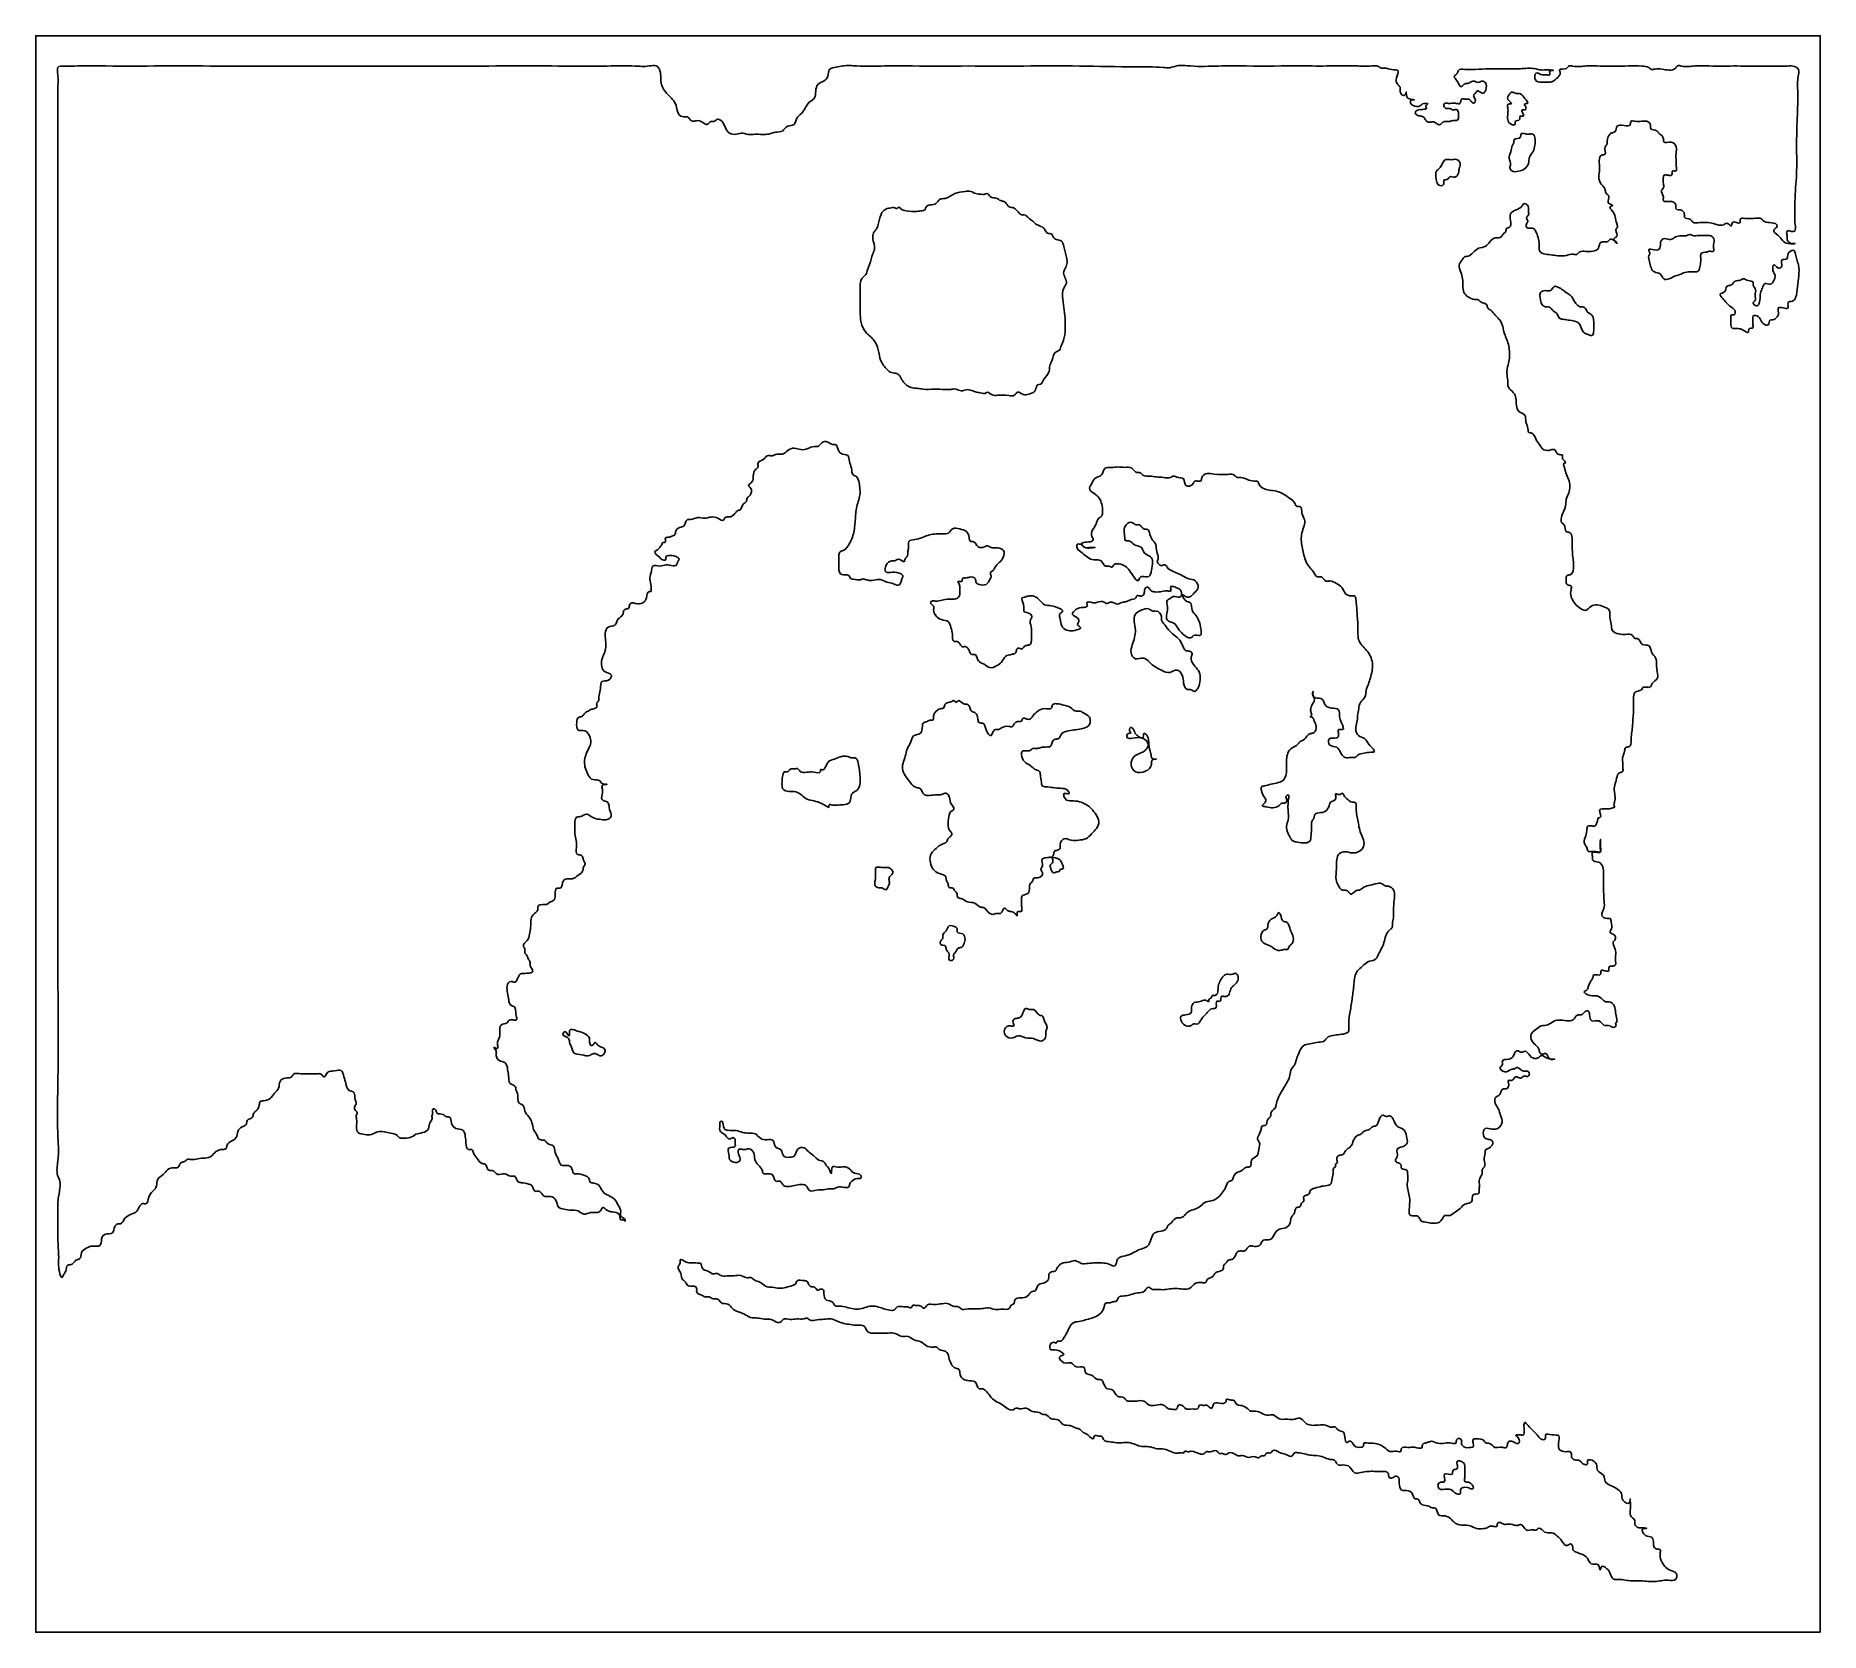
# Model space of a CAD drawing. Header units: millimetres. Extents: x 0 to 1900, y -800 to 900.
import ezdxf

# ---------------------------------------------------------------- set-up
doc = ezdxf.new("R2010")
doc.units = ezdxf.units.MM
doc.layers.get('0').update_dxf_attribs({"linetype": 'CONTINUOUS'})

msp = doc.modelspace()

# ---------------------------------------------------------------- linework, layer by layer
msp.add_lwpolyline([(1900, -800), (0, -800), (0, 900), (1900, 900)], close=True)
for points, knots in [([(1679.4, -743.2), (1681.2, -744.4), (1687.2, -742.9), (1696.4, -745.7), (1708.8, -744.6), (1724.1, -747), (1734.8, -743.6), (1747.3, -745.7), (1748.1, -735.7), (1739.7, -734.3), (1734.1, -730.4), (1730.2, -723.3), (1728.8, -718.2), (1730.4, -711.5), (1726.3, -711.6), (1722.6, -710), (1722.5, -704.4), (1721.7, -696.9), (1713.7, -699.3), (1707.7, -688.8), (1716.9, -689.5), (1711.7, -688.5), (1706, -689.5), (1701.9, -685.2), (1703.5, -679.6), (1696, -676.3), (1698.6, -668.1), (1697.6, -661.3), (1697.5, -656.2), (1697.7, -665.4), (1687.3, -659.2), (1690.1, -652.3), (1682.5, -646.3), (1677.2, -644), (1669.3, -640.4), (1671.3, -631.9), (1660.7, -628.7), (1663.5, -620.5), (1656.1, -615.7), (1651.4, -616.4), (1653, -622.1), (1647.6, -621.6), (1645.4, -618.1), (1642.7, -616.4), (1638.5, -617), (1634.8, -614.4), (1635.3, -609.9), (1634.2, -607.1), (1627.5, -608.1), (1621.2, -606.5), (1620.9, -598.8), (1623.3, -588.8), (1614.8, -590.8), (1605.9, -587.3), (1608.3, -594.8), (1602.1, -595.4), (1598.7, -589.1), (1593.3, -585.1), (1588.6, -579.1), (1584.9, -575.3), (1584.1, -581.9), (1585.4, -587.3), (1583.9, -590.7), (1578.2, -589.2), (1574.6, -589.9), (1580.5, -593.4), (1579.5, -601.9), (1572.5, -595.9), (1566.9, -596.8), (1567, -601.9), (1565.5, -604), (1559.1, -602.2), (1553, -605.1), (1549.4, -597.9), (1543.7, -599.2), (1541, -593.7), (1535.8, -594.4), (1530.2, -593.4), (1530, -597.7), (1531.5, -603), (1527, -603.3), (1521.4, -603.9), (1517.2, -599.6), (1519.2, -595.4), (1514.3, -592.6), (1512.1, -595.7), (1512.6, -599.9), (1505.4, -597.8), (1500.5, -598.6), (1492.6, -599.8), (1486.7, -595.6), (1482.6, -597.8), (1478.6, -598.5), (1476.1, -599.4), (1476.6, -605.8), (1467.1, -601.9), (1461.4, -603.9), (1453.3, -601.7), (1454.1, -608.8), (1447.3, -606.2), (1441.4, -609.2), (1436.2, -602.4), (1429.4, -599.6), (1423.3, -598.3), (1418.8, -599), (1413.4, -597.1), (1414.1, -602.5), (1410.1, -603.3), (1403.2, -603.3), (1400.3, -593.7), (1395.3, -599.6), (1393.4, -592.5), (1393.9, -585.4), (1386.5, -586.2), (1383.7, -580.3), (1378.7, -582.9), (1373.4, -578.4), (1363.3, -579.7), (1352.8, -580.3), (1346.5, -569.8), (1338.7, -574.5), (1331.5, -572.4), (1323.6, -574.4), (1318, -566.6), (1310.7, -570.3), (1303.9, -565.6), (1298.4, -564.1), (1293, -565), (1289.7, -561.1), (1284.3, -557.9), (1278.1, -558.4), (1276, -552), (1272.2, -553.3), (1267.2, -550.5), (1267.9, -556.8), (1259.9, -556.2), (1253.6, -554.8), (1252.9, -561.7), (1250.5, -561.9), (1247, -557.2), (1243.6, -559.2), (1238.3, -556.8), (1238.4, -563.3), (1231.1, -561.4), (1224.5, -563.5), (1222.1, -559), (1215, -556.1), (1216.6, -564.1), (1209.5, -562.2), (1205.4, -562.8), (1199.3, -554), (1186.5, -561.9), (1180.3, -552.4), (1172, -554), (1166, -554), (1161, -553.8), (1158.4, -548.2), (1150.7, -550.8), (1148.1, -540.4), (1138.9, -541.8), (1137.4, -535.1), (1134.7, -530.3), (1128.8, -531.9), (1125.8, -524.9), (1116.1, -526), (1118.1, -515), (1106.7, -519.7), (1103.1, -510.9), (1094.5, -515.4), (1086.9, -505.1), (1098.4, -505.4), (1087, -497.8), (1078.7, -501), (1079.6, -492.3), (1084.1, -490.7), (1086.8, -492.7), (1086.9, -489.3), (1091.9, -490.9), (1094.7, -486.3), (1097.8, -481.3), (1100.7, -474.6), (1105, -469), (1112.5, -469.4), (1119.1, -466.7), (1126.4, -465.3), (1133.1, -461.6), (1137.4, -456.3), (1138.1, -448), (1144.1, -449.9), (1147.2, -447.4), (1151.2, -448.4), (1152.3, -441.6), (1161.9, -442.7), (1170, -438.1), (1180.1, -438.7), (1182.3, -433.5), (1185.8, -431.9), (1188.6, -435.6), (1193.8, -434.5), (1199.8, -435.6), (1207.3, -434.4), (1216, -433.1), (1227.6, -436.8), (1234, -427.7), (1239.9, -427.3), (1246.2, -428.3), (1247, -422.5), (1253.5, -422.3), (1255.1, -417.8), (1258.8, -415.7), (1265.5, -415), (1263.9, -408.6), (1268, -407.2), (1269.1, -402.8), (1275.2, -403.9), (1277.3, -398.6), (1279.4, -394.2), (1283.6, -393.8), (1287.6, -394.4), (1289.2, -391.9), (1291.9, -388.3), (1296.9, -388.9), (1303.9, -390.2), (1305.5, -380.4), (1315.7, -383.8), (1318.4, -375.6), (1323.4, -369.8), (1331.5, -370.2), (1336.6, -364.4), (1336.1, -357.4), (1340.4, -354.3), (1340.6, -350.1), (1342.3, -347), (1347.1, -347.5), (1347, -342.3), (1351.1, -341.2), (1348.9, -335.9), (1352.7, -334.7), (1356.2, -333.5), (1356.7, -327.9), (1364.4, -326.6), (1370.4, -324.4), (1379.5, -324.6), (1380.1, -316.4), (1381.9, -311.2), (1381, -304.9), (1385.1, -304.5), (1382.8, -301.5), (1386.7, -300.6), (1384.9, -296.9), (1385.7, -292.9), (1389.1, -291.7), (1392.9, -291.3), (1394.4, -285.8), (1401, -283.7), (1402.7, -275.9), (1406.1, -270.6), (1411.6, -269.9), (1414, -265.3), (1420.1, -265.7), (1422.9, -261.2), (1428.6, -261), (1430.2, -254.1), (1432.9, -247.7), (1438, -251.6), (1443.1, -248.6), (1446.4, -256.2), (1449.5, -262.5), (1457.9, -263.9), (1459.2, -271.5), (1461.7, -279.6), (1455.2, -283.6), (1447.3, -284.2), (1451.1, -292.8), (1446.9, -297), (1449, -300.4), (1454.2, -300.7), (1453.4, -305.6), (1455.3, -307.2), (1460.9, -307.3), (1460.3, -311.9), (1461.4, -316.2), (1459, -325.1), (1464.1, -337.3), (1462.3, -346.9), (1462.3, -356.4), (1467.8, -356.6), (1473.1, -356.2), (1474.2, -362.6), (1479.7, -363.1), (1485.3, -364.4), (1493.3, -364.9), (1497.9, -360.4), (1499.6, -355.3), (1505.9, -357.3), (1510.5, -352.8), (1516.9, -349.1), (1521.2, -342.8), (1530.6, -343.6), (1528.1, -331.7), (1537.2, -334.7), (1536.6, -328.3), (1537.6, -323.8), (1535.6, -317.3), (1540.9, -312.5), (1539.3, -306.9), (1544.2, -303.8), (1541.3, -296.4), (1543.1, -291.5), (1543.3, -285.2), (1547.7, -285.1), (1549.3, -282.5), (1552.3, -279.7), (1550.2, -275), (1544.4, -275.6), (1540.1, -270.7), (1542.2, -261.7), (1550.8, -264.8), (1557.4, -264.4), (1562.5, -256.9), (1559.4, -249.8), (1557.8, -242.4), (1553.1, -237.5), (1553.1, -229.6), (1559.2, -228.3), (1559.5, -224.9), (1561.5, -220.8), (1567.5, -222.4), (1569.3, -216), (1566.3, -211.4), (1572.7, -213.3), (1574.2, -208.7), (1577.6, -208.4), (1581.3, -210.9), (1584.1, -206.9), (1588.7, -209.1), (1591, -205.4), (1588.6, -201.7), (1582.6, -203.8), (1578.4, -197), (1574.6, -200.3), (1569.6, -200.5), (1564.8, -205.7), (1556.6, -198.6), (1562.5, -196.8), (1560.1, -189.4), (1568.9, -190.9), (1573.5, -187.1), (1574.9, -181.5), (1578, -180.3), (1582.1, -183.3), (1586.6, -179.6), (1590.8, -187.1), (1595.7, -189.9), (1600.3, -188.2), (1603.8, -183.8), (1608.9, -190.7), (1621.1, -188.9), (1610.2, -191.8), (1609.3, -181.8), (1603.3, -185.3), (1601.4, -183.5), (1600.3, -178.3), (1597.8, -175), (1592, -170.8), (1591.1, -162.6), (1597.1, -158.1), (1602.5, -153.6), (1610.4, -154), (1616.1, -148.7), (1625.8, -147.3), (1636.6, -151.4), (1639.8, -142.8), (1643.6, -142.6), (1647.2, -142.4), (1649.1, -138.3), (1653.8, -138), (1654.5, -143.3), (1655.3, -151.5), (1665.5, -146.6), (1669, -155.7), (1675.4, -152.9), (1679.4, -156.9), (1683.5, -154.5), (1681.5, -151.8), (1684, -150.2), (1683, -145.9), (1681.8, -140.2), (1681.7, -132.7), (1676.5, -127.9), (1671, -129.2), (1667.7, -125.7), (1662.4, -121), (1656.2, -123.4), (1645.6, -118), (1652.3, -116.6), (1652.9, -111.2), (1655.5, -107), (1658.3, -102.9), (1657.8, -98), (1667.7, -102.4), (1665.5, -94.4), (1670.1, -95.4), (1675.4, -97.1), (1674.6, -91.9), (1676, -90.3), (1683.4, -91.1), (1681.2, -82.5), (1682.9, -75.9), (1680.6, -70.5), (1678.8, -65), (1682.1, -62.4), (1682.3, -58.3), (1678.4, -56.1), (1674.8, -54.7), (1679.3, -49.9), (1677.1, -45.4), (1677.3, -39.2), (1671.4, -40.9), (1665.1, -36.5), (1670.7, -29.3), (1669.5, -19.3), (1669.1, -7.1), (1669.4, 5.1), (1669, 15.3), (1665, 21), (1656.5, 20.5), (1657.8, 26.4), (1655.7, 32.6), (1667.5, 28), (1665.5, 35.7), (1666.5, 48.3), (1664.7, 36.6), (1667.3, 29.6), (1660.3, 31.6), (1657.4, 31.4), (1652.3, 30.7), (1651.9, 36), (1647, 40.5), (1650.8, 48.1), (1651.5, 54.2), (1651.8, 59.1), (1657, 58.7), (1660.9, 57.9), (1661.9, 62.2), (1663.2, 64.7), (1663, 67.5), (1668.4, 66.9), (1661.7, 77.9), (1673.1, 76.2), (1676.4, 76.9), (1681.6, 78.4), (1679.7, 80.7), (1681.7, 85), (1681.7, 91.1), (1679.8, 98.4), (1682.5, 105.3), (1683.5, 112.1), (1685.9, 115.7), (1690.8, 116), (1689.4, 120.7), (1689.9, 125.3), (1688.7, 131.5), (1691.8, 136.6), (1692, 142.8), (1698.6, 142.3), (1698.4, 150.1), (1699.4, 159.2), (1700.7, 171.7), (1701.3, 184.3), (1701.3, 193.5), (1701.1, 202.6), (1709.5, 201.8), (1711.2, 207.2), (1716, 205.9), (1719.9, 206.4), (1721.1, 212), (1728, 214.5), (1726.2, 223.2), (1725.3, 229.9), (1725.8, 238.3), (1719.3, 242.5), (1719.4, 252.6), (1708.9, 249.6), (1708, 258.8), (1701.5, 257.6), (1700.1, 263.6), (1692.2, 262.2), (1685.6, 262.5), (1677.5, 265.5), (1678, 273.8), (1675.4, 280.4), (1676.8, 289.1), (1669.4, 292.1), (1662.6, 294.4), (1655.3, 293.5), (1650.5, 285.9), (1642.7, 291.4), (1637.6, 296.1), (1634.2, 302.9), (1633.9, 308.3), (1635.9, 314.9), (1629, 314.5), (1629.4, 320.1), (1629.3, 325.8), (1635.7, 325.5), (1638.3, 335), (1635.9, 347), (1635.7, 358.3), (1635.9, 368.1), (1633.4, 371.2), (1627.3, 371.9), (1629.3, 378.7), (1624, 381.4), (1623.7, 389.5), (1629.7, 396.4), (1628.8, 407), (1633.9, 414.8), (1633.8, 425.8), (1628.6, 434.1), (1627.8, 441), (1625.8, 444.4), (1629.3, 444.8), (1627.4, 448), (1624.8, 449.1), (1626.6, 454.5), (1621.2, 453.4), (1619.1, 456.1), (1617, 460.4), (1611.8, 458.2), (1605, 458), (1601.2, 464.8), (1596.6, 470.2), (1595, 477.2), (1588.6, 477.1), (1589.2, 483.3), (1585.8, 488), (1586.9, 497.6), (1578.3, 498.3), (1576, 506.6), (1576.5, 513.8), (1574, 520.6), (1566.5, 525), (1567.7, 533.2), (1565.1, 542.6), (1569.8, 554.8), (1569.1, 567.4), (1566.5, 576.3), (1562.5, 585), (1561.5, 595.8), (1553.8, 601.9), (1550.6, 607.2), (1545.5, 609.6), (1545.2, 615.3), (1539.4, 615), (1535.9, 619.5), (1530.6, 618.7), (1524.9, 621.6), (1519.9, 626.1), (1519.2, 633.9), (1519.5, 641.2), (1517.6, 648.2), (1514, 655.8), (1518.2, 660.1), (1520.7, 665.2), (1526.1, 664.6), (1530.3, 669.3), (1535.8, 674.4), (1544, 674.8), (1548, 680.7), (1553.1, 685.8), (1560.6, 684.1), (1562.2, 689.8), (1565.6, 690.4), (1565.2, 695.6), (1571.3, 695.4), (1570, 703.8), (1568.9, 711), (1576.1, 715.1), (1582.3, 716.7), (1583.7, 722), (1590.3, 719.7), (1588.7, 714), (1590.2, 708.9), (1585.7, 706.2), (1589.9, 702.4), (1586.3, 699.8), (1587.3, 694.8), (1590.8, 695.2), (1594.8, 695.4), (1597.7, 690.7), (1599.7, 685.2), (1601.3, 678.1), (1599.7, 669.3), (1607.6, 667.3), (1617.1, 666.2), (1627.4, 664.4), (1635.5, 668.2), (1640.7, 666.1), (1644, 671.1), (1650.6, 670), (1657.7, 670.2), (1665.1, 672.5), (1664.5, 680.6), (1670.2, 680.5), (1673.9, 680.3), (1676.2, 684.2), (1680.8, 682.4), (1685, 678.1), (1682, 679.8), (1678.8, 684.2), (1686.3, 686.6), (1680.4, 692), (1684.8, 696.3), (1682.6, 701.2), (1681.7, 707.4), (1680.3, 712.1), (1674.3, 717.8), (1682.1, 719.5), (1670.4, 720.7), (1677.3, 729.2), (1671.1, 731.7), (1671.6, 737), (1666.7, 741.2), (1663.4, 748.1), (1665.1, 755.6), (1665, 762.7), (1664.2, 769.9), (1666.9, 773.3), (1673.2, 772.9), (1668.9, 781.1), (1673.7, 784.1), (1672.5, 789.6), (1674.8, 793.9), (1677.4, 796.7), (1683.2, 797.4), (1682, 805.5), (1691, 804.5), (1698.6, 802.9), (1697.5, 810), (1704.4, 808.2), (1709.3, 809), (1716.4, 809.6), (1720, 805.2), (1718.1, 798.8), (1726, 800.6), (1728.1, 795.5), (1732, 793.7), (1733.2, 790.3), (1732.7, 784.7), (1742.3, 788.3), (1747.7, 782), (1746, 774.4), (1746.6, 766.7), (1746.4, 761.3), (1747.5, 754.6), (1741.2, 757.3), (1742.9, 751.3), (1739.6, 750.7), (1734.2, 752.6), (1732.2, 749.1), (1732.6, 743.3), (1733.8, 738.1), (1728.8, 734.4), (1734, 729.9), (1732.1, 723.8), (1737.4, 722.9), (1742.7, 724.2), (1747, 720.1), (1745, 713.8), (1752.1, 715.4), (1755.9, 711.1), (1754.1, 704.4), (1761.7, 706.4), (1763.9, 700.9), (1771.6, 700.6), (1780.6, 702.1), (1789.5, 698.6), (1796.2, 697.4), (1800.3, 701.1), (1803.6, 698.6), (1805.7, 696), (1805.8, 704.7), (1815.8, 697.5), (1813.9, 705.7), (1819.2, 705.5), (1825.5, 705.4), (1831.4, 705.5), (1836.9, 706.1), (1839.9, 701.5), (1845.5, 700.9), (1853.8, 700.4), (1854.5, 695.8), (1847.9, 692.6), (1855.6, 687.4), (1859.8, 681.8), (1864.3, 677.8), (1877.5, 678.8), (1863.9, 678.6), (1865.2, 685.5), (1863.5, 691.9), (1866.6, 692.5), (1872.1, 690.8), (1874.1, 693.8), (1872.6, 701.5), (1873.2, 710.8), (1872.8, 723.5), (1873.7, 738.2), (1875.3, 757.8), (1874.4, 782.6), (1875.4, 812), (1876.4, 837.2), (1875.3, 853.7), (1878.6, 864.7), (1870.6, 868.4), (1863.3, 867.2), (1853.4, 867.6), (1836.1, 867.3), (1811.3, 868), (1786.8, 867.4), (1766.6, 868.3), (1756.5, 866.3), (1747.8, 868.8), (1745.3, 863.9), (1736, 862.6), (1728.1, 865.9), (1720.1, 863.4), (1716.5, 867.3), (1707.8, 868), (1690.5, 867.6), (1670.9, 867.4), (1650.7, 868.3), (1640.5, 866.4), (1631.9, 868.7), (1630, 863.1), (1620.6, 865.8), (1623.9, 860), (1620.8, 855.6), (1617.8, 853.1), (1614.4, 850.8), (1609.3, 850.4), (1603.3, 850.5), (1595.4, 850.9), (1596.2, 863.6), (1603.1, 857.3), (1607.8, 858.8), (1613.2, 857), (1610.5, 863.1), (1619.3, 863), (1608.8, 863.9), (1603.1, 863), (1592.9, 866), (1576.1, 863.9), (1556.2, 865.4), (1536.1, 864.1), (1524.9, 863.7), (1514.3, 864.8), (1514, 859.5), (1508.2, 856.5), (1514.6, 852.1), (1516.5, 843.2), (1520.9, 849.3), (1524.4, 848.8), (1527.6, 850.3), (1530.7, 852.6), (1534.4, 849.8), (1537, 850.3), (1540.4, 852.3), (1545.3, 849.2), (1544.5, 843.6), (1542.4, 838.4), (1538.3, 839), (1534.9, 842.7), (1532.8, 838.2), (1529.8, 836.2), (1533.4, 832.4), (1532.3, 827.8), (1529, 828.4), (1526.6, 833.1), (1523.1, 831.7), (1517.7, 833.6), (1517.3, 830), (1516.2, 826.8), (1509.3, 828.9), (1506, 827.1), (1499.4, 829.1), (1498.5, 824.7), (1501.6, 821.9), (1505.7, 823.3), (1509, 819.9), (1513.7, 823.1), (1515.5, 816.2), (1514.6, 808.8), (1508.9, 810.2), (1504.4, 807.6), (1498.9, 809.8), (1495.4, 804.5), (1492, 805.8), (1488.4, 808.9), (1485, 807.7), (1480.8, 808), (1479, 812), (1476.6, 814.5), (1472.9, 814.4), (1467.9, 816.6), (1470.2, 821.9), (1474.7, 820.7), (1482.5, 822.5), (1478.4, 824.7), (1483.7, 828.2), (1479.7, 827.6), (1476.5, 828.3), (1473.3, 823.6), (1467.5, 824.7), (1462.9, 828.1), (1464.2, 832.6), (1470, 831.3), (1463, 832.4), (1459.9, 833.5), (1459, 839.2), (1459.4, 841.6), (1458.1, 834.9), (1453.1, 837.8), (1452.4, 841.3), (1453.3, 845.5), (1448.6, 848.4), (1447.7, 854.8), (1453.1, 864.2), (1443, 863.2), (1438, 866.1), (1432.6, 864.8), (1428.8, 868.7), (1419.7, 867.1), (1402.7, 868.2), (1377.8, 867.6), (1338.3, 867.9), (1298.8, 867.5), (1259.1, 868.1), (1234.7, 866.6), (1216.9, 869.3), (1207.7, 865.3), (1192.7, 867.1), (1160.9, 866.6), (1111.4, 868.1), (1052.1, 867.6), (992.7, 867.8), (943.3, 867.6), (903.7, 868), (879.3, 867), (861.4, 868.8), (852.4, 866.1), (843.6, 865.5), (844.3, 856.2), (839.3, 851.2), (831.7, 849.2), (830.2, 840.9), (830.5, 832.9), (820.5, 828.5), (818.1, 817.8), (809.3, 813.2), (808.9, 803.4), (799.4, 805.2), (795.7, 797), (787.4, 797.8), (778.6, 793.8), (768.3, 795.6), (758.4, 794.3), (751.2, 797.2), (744.3, 793.9), (733.7, 797.5), (733.7, 808.3), (725.3, 811.9), (722.9, 808), (719, 809.5), (716.4, 806.5), (714.5, 804.6), (708.7, 809), (704.8, 810.1), (699.2, 808.2), (696.6, 810.7), (694.2, 814.2), (688.7, 813), (683.4, 816.1), (682.7, 824.3), (679.6, 830.8), (672.5, 837.8), (664.1, 847), (666.6, 860.3), (661.3, 869.6), (650, 866.7), (633.6, 868.4), (598.3, 867.2), (549.2, 867.9), (489.8, 867.7), (430.5, 867.7), (351.4, 867.7), (272.3, 867.7), (193.2, 867.7), (133.8, 867.8), (84.6, 867.6), (49.5, 867.9), (32.9, 867.5), (22.1, 867.8), (24.4, 855), (23.3, 844), (23.7, 823.7), (23.5, 799.3), (23.6, 769.5), (23.6, 730), (23.6, 680.5), (23.6, 601.4), (23.6, 502.6), (23.6, 383.9), (23.6, 265.2), (23.5, 146.6), (23.7, 28), (23.2, -90.9), (24.7, -189.2), (22.4, -259), (25.2, -292.8), (21.4, -311.2), (26.5, -319.8), (25.7, -329.9), (22.9, -341.8), (24.1, -361.8), (23.1, -381), (25, -401.9), (23.5, -411.2), (27.7, -425), (29.8, -418.3), (33.2, -415.1), (31.9, -408), (38.2, -409), (40.7, -406.1), (42.7, -403.3), (48.7, -402.8), (47.6, -395.1), (53.7, -390.7), (60.3, -387.9), (70, -390.2), (69.5, -380.4), (73.3, -374.9), (83.5, -376.6), (83.1, -368.8), (86.4, -364.7), (92.2, -366), (94.3, -358.1), (101, -355.1), (108.3, -352.8), (109.8, -346.6), (113.6, -342.9), (119.8, -344.8), (119.2, -332.5), (130.2, -328.2), (128.4, -316.6), (136.4, -313.1), (139.7, -306.8), (145.8, -305.1), (151.5, -305.9), (153.1, -302.2), (155, -299.4), (159.1, -299), (161.5, -295.6), (166.9, -297.4), (174.8, -294.4), (185.9, -296.2), (191.4, -287.4), (197.3, -285.7), (203.5, -285.8), (203.1, -279.6), (208.9, -277.1), (215.1, -272.7), (214.7, -264.2), (220.3, -261.6), (224.9, -259.4), (224.4, -253.1), (231.5, -253.4), (231.4, -247.3), (235.8, -244.4), (237.9, -240.2), (238.5, -234.2), (243.8, -234.3), (250.1, -232.4), (253.9, -225.6), (259.8, -221.3), (258.9, -212.5), (265.7, -209.1), (272.6, -210.2), (274.5, -204.6), (280, -205), (285.9, -205.5), (293.5, -205.5), (299.2, -205.2), (304.2, -205.1), (307.7, -211.3), (310.1, -201.4), (318, -203.2), (326.3, -199.4), (328, -209.3), (330.3, -215.1), (331.7, -224), (341, -223.9), (338.9, -231.7), (342, -236.5), (339.6, -239.6), (339, -243.7), (343.4, -246.6), (340.6, -249.9), (342.9, -256.9), (339.1, -268.3), (350.6, -270.2), (357.5, -270.9), (363.7, -266.2), (371.3, -266.9), (378.1, -268.9), (384.4, -269.3), (387.3, -274.3), (392.6, -273.5), (398.9, -274.3), (404.6, -268.9), (411.8, -268.5), (419.8, -264.8), (418.2, -257.6), (422.7, -254.4), (421.4, -250.1), (423.2, -247), (421.8, -242.2), (426, -242.3), (427, -249.6), (433.2, -246.8), (436.5, -251.4), (442.5, -250.6), (441.7, -258.4), (446.8, -264.7), (455.9, -263.8), (457.6, -272.3), (458.1, -278.8), (458.4, -287), (465, -285), (466.2, -291.1), (470.2, -295), (473.4, -301.3), (478.9, -300.8), (480.3, -304.7), (481.8, -308.8), (487.7, -307.3), (491.1, -314.7), (499.8, -310), (504.3, -315.2), (510, -313.5), (512.1, -317.2), (513.3, -321.1), (518.7, -321.3), (523.3, -322.4), (528.4, -323.6), (529.6, -327.3), (531.4, -331.3), (537.5, -329), (539.8, -337.2), (548.4, -335), (554.9, -339.1), (555.2, -348.1), (562.8, -349.7), (569.9, -350.8), (577.8, -350.1), (583.2, -356.5), (590.7, -352), (596.9, -353.5), (601.8, -351.8), (603.6, -345.2), (608.5, -352.5), (615.8, -352), (622.6, -354.4), (621.8, -361.6), (625.2, -360.2), (628.3, -362.8), (627, -358.9), (623.4, -358.2), (622, -355.5), (623.7, -350.7), (619.8, -345.1), (616.9, -338.4), (610, -335), (603.5, -331.9), (600.9, -324.1), (595.7, -321.4), (589.6, -321.6), (589.6, -315.2), (583.6, -313.4), (578.2, -311.3), (572.1, -312.3), (571.7, -306.7), (567.8, -301.6), (558, -304.5), (556.8, -295.3), (552.1, -290), (552.8, -280.4), (544.9, -281.3), (542.5, -275.6), (538.6, -276), (534.9, -275), (533.7, -269.5), (529.4, -265.2), (528.8, -257.3), (525.5, -251), (519.6, -245.5), (520.5, -238.3), (514.4, -237.2), (513, -232.6), (513.8, -227.4), (511.1, -223.1), (511.6, -217.5), (502.9, -216.5), (504, -207.5), (502.4, -200.9), (501.3, -192.4), (491.9, -192.2), (489.6, -185.4), (491.1, -181.3), (486.1, -175.6), (492.2, -180.1), (491.9, -174.4), (491.1, -171.5), (494.1, -166.8), (494.2, -161.2), (493.8, -151.5), (501.7, -152.8), (503.9, -147.4), (507.7, -147.8), (513.1, -148.8), (511.3, -143.7), (511.1, -139.2), (510.3, -133.4), (504.6, -133), (503.5, -126.5), (502.6, -119.4), (500.8, -111.9), (504.6, -105.6), (510.3, -108.6), (513.3, -104.5), (514.8, -97.7), (522.7, -98.8), (532.5, -97.2), (525.2, -91), (527, -85.7), (523.8, -82.9), (523.5, -79), (519.9, -76.7), (521.6, -72.5), (517.2, -68), (524.8, -63.7), (525.5, -56.7), (527.3, -49.5), (526.8, -41.9), (528.7, -35.7), (535.4, -32.2), (534.1, -26.3), (539.1, -24.6), (545.1, -25.7), (546.9, -22.2), (553, -20.9), (553.3, -14.6), (552.8, -6.4), (559.7, -8.3), (560.6, -2.7), (562.8, 3.7), (572, 0.8), (577.3, 6.5), (583.2, 9.4), (582.6, 15), (586.1, 17.7), (583, 21.3), (583, 24.9), (580.6, 28.2), (574.6, 27.4), (576.1, 36.3), (575.6, 42.9), (573.6, 50.3), (574.5, 57.7), (573.6, 63.6), (575.8, 68.8), (581.3, 67.8), (586.4, 73.5), (593, 66.3), (600.2, 66), (607.6, 63.9), (614.6, 68.8), (610, 75.8), (611, 85.4), (600.9, 84.8), (603.4, 93.1), (603.8, 97.7), (601.5, 101.8), (608, 103.5), (608.7, 102.4), (602.1, 103.4), (600.6, 108.6), (592.6, 106.4), (586.6, 114.6), (582.5, 126.9), (587.2, 138.3), (592.1, 147.5), (589.8, 154.4), (585.7, 161.4), (575.5, 158.9), (576, 168.7), (576.5, 174.8), (582.6, 174.7), (584, 178.9), (587.3, 180.3), (590.4, 182.3), (593.5, 183.3), (598.7, 184.5), (596.3, 188.8), (600.1, 191.7), (599.2, 198.3), (601.8, 204.4), (601.3, 214.3), (610.4, 211.9), (615.3, 220.7), (604.9, 221.7), (602.2, 228.1), (602.2, 236.1), (605.6, 241.9), (608, 251.4), (605.4, 260.9), (607.9, 271.8), (618.4, 270.5), (618.5, 279.8), (625.6, 281.9), (625.6, 287.4), (627.8, 289.8), (632.1, 289.8), (631.7, 294.7), (635.6, 296.9), (640.2, 294.3), (647.1, 295.8), (651, 300.3), (650.8, 308.8), (655.7, 307.8), (654.8, 311.3), (655.8, 314.9), (652.9, 321.5), (655.4, 327.8), (656.1, 337.7), (664.5, 334.1), (671.5, 337.7), (676.9, 335.4), (683.3, 335.8), (682.7, 340.2), (686.4, 342.2), (680, 347.2), (675, 346.4), (670.4, 346.5), (671.7, 340.6), (666, 342), (664.2, 345.4), (656.7, 349.9), (662.3, 352.5), (664.7, 355.3), (666.1, 357.3), (667.6, 361.2), (671.6, 359.8), (669.1, 366.1), (674.3, 365.7), (677.2, 367.2), (681.3, 368.3), (680.9, 374.4), (685.9, 376.7), (690.8, 377.7), (691.6, 381.8), (693.5, 385.6), (699.1, 384.2), (704.3, 388.1), (712.1, 385.1), (719.2, 388.3), (725.9, 386.8), (732.5, 382.1), (733.9, 388.1), (739.7, 386.9), (743.9, 389.8), (746.6, 394.5), (751.9, 394.9), (751.4, 401.5), (757.5, 403.3), (756.7, 408.1), (760.4, 409.5), (761.5, 413.4), (763.1, 416.7), (758, 421.6), (759.4, 422.2), (764.3, 425.5), (763.5, 430.5), (764.7, 435.3), (765.6, 438.3), (770, 439.9), (767.7, 446.3), (775.5, 447.9), (778.8, 454.2), (784.4, 451.9), (788.5, 455.5), (795.5, 452.9), (800.4, 458.8), (807.6, 461.9), (814.6, 458.3), (822.2, 460.3), (827.5, 463), (833.2, 462), (835.9, 466.4), (842, 469.9), (846.6, 464), (852.3, 465.3), (854.4, 459.7), (856, 453.7), (866.3, 454.7), (865.7, 446.2), (869.1, 440.1), (868.8, 432), (874.2, 430.9), (876.3, 426.1), (877.2, 420.4), (878.3, 410.4), (873.4, 398.8), (872.6, 383.8), (871.4, 369.3), (866.3, 358.2), (861.1, 351.7), (855.6, 350.8), (854.7, 345.1), (855.3, 339.3), (854.7, 331.8), (856.8, 324.2), (865.4, 327.6), (867.8, 320.7), (871.7, 321.8), (876.9, 319.6), (881.4, 322.2), (886.3, 319.5), (892.5, 320.2), (899.6, 321.8), (906.2, 317.5), (913.3, 317.1), (919.3, 313.2), (921.5, 319.2), (922.3, 322.4), (924.2, 325.1), (914.6, 331.2), (903, 324.8), (904.8, 336.9), (909.7, 341.4), (915.1, 340.3), (919, 344.8), (925, 337.4), (925.7, 344.3), (929, 346.1), (928, 350.6), (930.1, 354.9), (927.6, 363.1), (939.2, 363), (949.4, 368.9), (961.5, 369.9), (972.8, 369.1), (975.3, 376.7), (983.9, 374.7), (991.6, 373.3), (993.7, 367.2), (994.3, 361), (1000.2, 362.1), (1002.5, 354.2), (1009.1, 354.8), (1013.2, 357.7), (1017.8, 354), (1023.8, 355.3), (1032.2, 352.7), (1030.6, 344), (1026, 339), (1021.3, 335.1), (1019.9, 330), (1015.1, 329), (1018.1, 324.5), (1015.4, 320.5), (1012.7, 314.4), (1005.7, 315), (1000.5, 317.1), (1001.2, 323.7), (995, 324.3), (991.1, 322.1), (985.7, 323.3), (987.4, 317.6), (980.2, 320.1), (983.9, 316), (984, 311.9), (983.7, 308.9), (984.5, 303.8), (980.4, 299), (971.9, 300.6), (964.9, 298.9), (959.3, 297.4), (953.5, 298.9), (952, 295), (956.9, 292.8), (955.2, 287.5), (958.3, 281.6), (963.8, 277.6), (972.7, 277.4), (974.3, 269.5), (976.8, 263.3), (975.2, 254.3), (981.4, 255.5), (983.7, 253.3), (985.5, 248.7), (989.9, 250.1), (992.6, 248), (994.2, 244.4), (995.5, 240.7), (1002.2, 242.1), (1002.4, 232.9), (1010.2, 231.5), (1015.4, 225.7), (1023, 228.8), (1028.7, 232.4), (1032, 240.2), (1037.9, 240.9), (1043.8, 242.4), (1043.7, 245.6), (1045.7, 249), (1050.2, 245.7), (1052.3, 250.6), (1056.1, 250.9), (1059.4, 251.4), (1060.5, 257.5), (1059.9, 263.2), (1060.5, 270.6), (1057.6, 277.1), (1061.5, 280.7), (1058.2, 286.3), (1050.1, 285.1), (1053.6, 294.2), (1047.7, 301.8), (1053.4, 301.8), (1056.8, 304.2), (1063.9, 303.6), (1069.2, 298.9), (1073.5, 293.1), (1081.9, 293.5), (1087.5, 291.3), (1096, 287.5), (1089.1, 284.4), (1091.1, 279.3), (1091.1, 273.2), (1095.3, 267), (1103.1, 265.8), (1108.3, 267.3), (1114.2, 269.4), (1107.5, 273), (1111, 275.4), (1110.1, 281.1), (1101, 282.7), (1108, 290.3), (1113.3, 291.3), (1119.2, 291.4), (1120, 294.6), (1118.3, 297.3), (1124.3, 297), (1126.5, 295.5), (1131.7, 297.5), (1136.7, 298.1), (1140.4, 294.5), (1145.3, 298.7), (1151.5, 292.6), (1156.8, 297.5), (1161.6, 297), (1165.4, 300.3), (1171.6, 299.4), (1172.1, 305.2), (1176.4, 302.4), (1180.3, 304.9), (1180.4, 308.7), (1180.9, 312.6), (1185.1, 313.3), (1186.5, 309), (1191.3, 307.4), (1197.6, 307.7), (1202.8, 309.5), (1209.5, 307.7), (1207.9, 313), (1208.9, 314.3), (1215.7, 312), (1220.5, 309.9), (1220.1, 299.3), (1211.1, 304.6), (1208.6, 300.7), (1202.7, 299.1), (1205.8, 291.7), (1204.2, 285), (1203, 276.5), (1212.7, 275.5), (1215.8, 268.4), (1221.3, 263.1), (1225, 259.2), (1230.9, 258.3), (1232.9, 263.6), (1241.9, 258.8), (1240.1, 272.1), (1237.9, 280.8), (1230.2, 287.5), (1231.2, 297.6), (1223.4, 296.5), (1218.9, 307.1), (1225.1, 302), (1230.1, 302.1), (1233.5, 307.3), (1239.4, 311.9), (1234.9, 321.2), (1227.6, 321.2), (1221, 325.1), (1214.4, 328.1), (1208.8, 330.6), (1204.6, 333.1), (1203.2, 338.1), (1199.4, 335), (1196, 336.5), (1193.3, 340.2), (1196.5, 344.8), (1192.5, 350.6), (1193.7, 358.4), (1187.8, 363.9), (1186.1, 369.4), (1184.7, 375), (1178.3, 373.6), (1176.5, 380.6), (1170.8, 378.5), (1166.9, 383.2), (1160.2, 380.4), (1158.1, 372.7), (1159.8, 367), (1159.1, 361.9), (1166.1, 362.6), (1169.1, 356.7), (1178.1, 356.9), (1179.4, 347.9), (1191.1, 345.4), (1188, 333.8), (1186.7, 322.2), (1178, 325), (1174.8, 322.6), (1174.1, 317.3), (1165.1, 328.7), (1161.9, 335.9), (1152.7, 337.9), (1147.7, 337.6), (1146.7, 333), (1142.5, 335.8), (1137.4, 334.1), (1135.2, 342.9), (1126.5, 340.9), (1119.7, 344.3), (1114.5, 349.5), (1109, 352.4), (1107.7, 358.9), (1114.2, 359), (1117.5, 352.9), (1124.3, 355.1), (1129.7, 354.8), (1120.7, 355.5), (1118.2, 353.6), (1111.8, 358.8), (1117, 361.4), (1121.3, 360.3), (1127.1, 362.8), (1123, 368.1), (1124.6, 373.9), (1129.7, 379.6), (1130, 386.1), (1135.4, 387.9), (1136.3, 395.9), (1134.9, 404.5), (1129.4, 411.6), (1119.7, 416.4), (1124.6, 423.2), (1127.6, 430.3), (1136.2, 430.7), (1136.9, 441.1), (1145.1, 439.8), (1152.2, 441.2), (1159.5, 440), (1167.6, 441.2), (1170.7, 433.9), (1176.3, 435.5), (1179.4, 430.3), (1186.2, 431.7), (1193.4, 429.9), (1200.6, 429.9), (1207, 428.3), (1211.5, 432), (1215.9, 428.7), (1223.7, 430.3), (1222.7, 418.9), (1231.7, 420.5), (1233.3, 426.1), (1236.5, 425.9), (1241.3, 424.9), (1240.9, 431.3), (1247.2, 434.8), (1257.1, 432.5), (1266.5, 432.7), (1275.7, 433.4), (1279.1, 428.9), (1284.6, 430.2), (1290, 427), (1295.7, 425.6), (1301.6, 425.9), (1302.6, 420.4), (1310.4, 415.7), (1323.1, 416), (1333.5, 408.7), (1340.3, 403.7), (1341.7, 398.2), (1348.7, 399.8), (1347, 390.7), (1353.6, 383.3), (1346.3, 370.4), (1348.1, 355.8), (1350.6, 343.8), (1355, 334.6), (1360.4, 330.2), (1363, 322.9), (1368.9, 324.6), (1371.3, 321), (1373.9, 318.6), (1379.4, 320.2), (1384.8, 316.6), (1391.2, 313.4), (1393.6, 305.3), (1398.9, 303.2), (1405.1, 303.9), (1405.8, 298.3), (1406.4, 292.6), (1406.8, 282.5), (1408.4, 270.6), (1406.7, 254.5), (1419.3, 244.7), (1424.9, 230.8), (1421.6, 218.4), (1419.1, 209.7), (1415.9, 203.1), (1416.3, 195.3), (1409.5, 190.5), (1408.6, 183.5), (1407.2, 176.2), (1407.2, 169), (1404.4, 162), (1407.3, 153.8), (1415.5, 152.6), (1418.9, 145.2), (1423.7, 141.4), (1426.3, 137), (1419.6, 137.1), (1414.5, 136.1), (1408.1, 135.3), (1405, 130.9), (1399.6, 132.1), (1393.8, 129.8), (1388.8, 136.6), (1386.4, 143.9), (1376.5, 142.5), (1375.4, 153.7), (1384, 151.3), (1387.6, 153.6), (1386.8, 158.1), (1386.4, 162.3), (1394.3, 159.7), (1389.6, 169.4), (1387.8, 174.4), (1388.5, 183.9), (1379.5, 183.7), (1372, 185.7), (1371, 195.7), (1363.5, 193.8), (1359.2, 197.2), (1360.5, 203.8), (1358.6, 198.5), (1362.9, 193.4), (1359.3, 188.5), (1356.8, 183.2), (1358.1, 177.9), (1359.1, 175.3), (1355.8, 174.8), (1360, 174.4), (1361.2, 170), (1364.1, 165.5), (1362.5, 157.5), (1357.2, 157), (1353.4, 155.3), (1351.1, 149.6), (1345.7, 149), (1343.6, 143.9), (1337, 142.4), (1331.2, 134.4), (1331.9, 121.9), (1331.4, 105.3), (1317.3, 103.9), (1309.5, 101.4), (1304.3, 100.6), (1305.1, 94.7), (1307, 90.7), (1310.5, 86), (1308.6, 82.9), (1304.5, 79.8), (1312, 78.6), (1316.8, 77.5), (1323.3, 78.8), (1326.4, 83.6), (1330.7, 82.2), (1332.8, 86.5), (1329.8, 90.4), (1334.8, 92.5), (1332.9, 82.1), (1333.3, 75.6), (1334.3, 65), (1329.5, 56.2), (1335.1, 47.2), (1337.9, 42.3), (1343.3, 41.4), (1348.8, 40.2), (1357.8, 40.7), (1357.5, 49.3), (1358.8, 56), (1357.7, 63.4), (1361.4, 66.4), (1360.9, 72.2), (1368.2, 72.6), (1375.3, 74.1), (1377.1, 81), (1378.7, 84.7), (1383, 85.4), (1385, 89.1), (1382.6, 94.1), (1388.3, 90.6), (1391.6, 95), (1392.7, 90.2), (1396.7, 87.2), (1400.1, 83.2), (1406, 84.2), (1405.4, 74.2), (1407.9, 65.3), (1409.3, 52.5), (1414.2, 44.3), (1414.7, 33.4), (1403.8, 28), (1394.7, 32.1), (1384, 28.9), (1386, 14), (1383, 1.9), (1387.3, -5.7), (1390.3, -10.1), (1394.4, -9.8), (1397.3, -10.4), (1400.5, -16.8), (1404.2, -9.4), (1409.6, -10.2), (1413.3, -6.6), (1419.3, -4.7), (1426.4, -3.2), (1432.6, -1.4), (1436.2, -5.7), (1441.6, -5.2), (1448.4, -10.8), (1444.9, -24.7), (1446.4, -36.9), (1444.1, -44.8), (1444.7, -50.1), (1440, -52.9), (1437.1, -58.4), (1435.2, -68), (1430.2, -76.6), (1426.4, -85.1), (1417.8, -85.2), (1412.7, -90.9), (1404.5, -97), (1403.5, -109.9), (1401.9, -124.4), (1399.4, -139.2), (1397.3, -150.7), (1399, -162.1), (1389.8, -163.3), (1383.2, -164.2), (1375.5, -165), (1371.7, -172.1), (1363.5, -171.5), (1356.6, -173.6), (1348.9, -174.4), (1345.5, -181.8), (1342.4, -188.2), (1341.2, -195.7), (1335.5, -201), (1335.6, -209), (1330.5, -217.3), (1325.5, -225.8), (1320.8, -234.4), (1321, -242.6), (1314, -245.5), (1315.4, -251.7), (1309.9, -253.8), (1311.6, -261.4), (1304.9, -259.9), (1304.7, -266.5), (1302.2, -270.1), (1300.1, -274.8), (1304.3, -279.4), (1301.7, -285.4), (1301.8, -293.9), (1292.3, -295.4), (1295.1, -305.3), (1288.9, -304.2), (1286.2, -306.3), (1283.8, -309.2), (1278.6, -309.9), (1275, -313.7), (1274.6, -319.1), (1268.5, -319.8), (1267.2, -326.9), (1262.9, -332.6), (1258.9, -337.9), (1251.6, -341.1), (1244.1, -341.5), (1237.8, -349.9), (1226.4, -350), (1221.5, -359.6), (1212.3, -357.7), (1209.8, -364.3), (1205, -366.5), (1204.4, -371), (1198.1, -373.4), (1187.3, -374.1), (1187.6, -388), (1178.7, -391.3), (1171.8, -393.8), (1165.6, -397.7), (1158.4, -399.5), (1150.6, -400.9), (1150.5, -412.5), (1142.3, -407.3), (1133.2, -406.4), (1123.2, -406.7), (1112.9, -408.3), (1106.8, -402.6), (1099.5, -406.7), (1092, -406), (1087.7, -411.2), (1085.7, -416.2), (1081.3, -415.6), (1078.3, -418), (1078.9, -423.5), (1075.8, -428.7), (1066.3, -428.1), (1065.8, -437), (1060.1, -436.7), (1057.7, -440.7), (1052.9, -444.7), (1046.2, -443.3), (1041.7, -446), (1042.3, -450.8), (1037.6, -451.4), (1036.8, -457.3), (1028.5, -455), (1021.9, -457.5), (1014.5, -453.5), (1007.4, -455.8), (1000, -455.7), (992.8, -455.2), (985.8, -457.2), (982.5, -452.7), (977, -454), (969.9, -447.3), (960.3, -452.5), (948.4, -449.3), (946.8, -457.5), (941.3, -451.2), (938, -452.7), (933.3, -450.6), (932.6, -456), (927.9, -452.8), (923.4, -454.1), (917.3, -451.5), (915.1, -457), (910.1, -457.6), (904, -455.8), (897.3, -453.5), (887.4, -451.7), (876.1, -457.9), (863.9, -453.7), (855.6, -452.4), (850.4, -452.9), (848.6, -446.5), (840.5, -448), (838.9, -440.7), (839.4, -435.1), (835.1, -434.1), (832.4, -437.2), (829.9, -431.7), (825.6, -432.4), (823.1, -430.6), (821.8, -425.7), (816.9, -425.8), (810.4, -423.6), (809.4, -429.8), (802.4, -431.7), (794, -434.6), (784.5, -432.3), (776.6, -432.6), (771.5, -426), (765.2, -426), (761.7, -421.5), (756.2, -423.5), (751.2, -418.7), (743.3, -421), (736.2, -420.1), (729.7, -421.4), (725.9, -417.1), (720.4, -419.7), (716, -414.1), (709.1, -414.9), (708.6, -406), (706.5, -407.1), (703, -406.5), (697.9, -406.7), (692.2, -407.1), (685.3, -400.4), (686.5, -408.1), (682.3, -411.2), (688.1, -417.7), (687.2, -424.3), (692.3, -426.6), (693.6, -432.4), (699.9, -430.6), (704.5, -433.1), (702.5, -439.5), (709.4, -440.4), (712.9, -443.7), (717.1, -441.9), (720.1, -445.2), (723.9, -444.6), (727.7, -445.7), (729.9, -450.8), (738.1, -449), (741.2, -456.1), (747.7, -458.7), (754.8, -460.8), (760.8, -465.7), (768.6, -464.9), (775.6, -467.1), (783.7, -465.6), (787.9, -470.5), (794, -470), (796.1, -465), (803.6, -467.8), (810.3, -465.7), (816.7, -467), (821.3, -464.9), (825.4, -469.1), (832, -466.7), (839.2, -467.1), (846.8, -465.3), (853.4, -468.9), (860.3, -471.3), (867.6, -472.3), (874.5, -473.5), (882.9, -472), (885.1, -481.7), (895.7, -481.2), (905, -481.8), (915.6, -480.7), (921, -486.1), (929.3, -483.6), (935.1, -489.7), (942.9, -489.5), (947.9, -495.8), (954.1, -496.8), (959.5, -495.6), (962.4, -500.6), (970, -499.3), (972.3, -507.4), (974, -514.3), (978.1, -519.2), (983.7, -519.3), (983.6, -525.6), (986.5, -531), (994.4, -532.6), (1001.9, -532.1), (1002.5, -541.7), (1008.5, -540.4), (1012.2, -543.3), (1016.2, -548.5), (1021, -554.3), (1028.5, -556.5), (1033.4, -561.8), (1040.1, -564.6), (1043.5, -560.5), (1048.8, -563), (1054.9, -559.3), (1060.9, -566.5), (1067.6, -564.5), (1071.6, -568.4), (1077, -567.5), (1080.4, -574.3), (1089.3, -572), (1093.3, -580.5), (1101.8, -578.8), (1106.4, -582.9), (1111.8, -583.2), (1114.5, -587.5), (1120, -588.4), (1126.6, -596.7), (1126.6, -589.2), (1132.2, -591.6), (1135.5, -590.4), (1137.1, -597), (1143.8, -596.8), (1153, -599.2), (1163.3, -596.7), (1172.5, -601), (1179.5, -602.6), (1187.1, -601.9), (1193.9, -605.4), (1201.7, -604.2), (1208.3, -607.4), (1214.4, -610.1), (1219.2, -608.3), (1222.6, -609.9), (1223.5, -606.2), (1226.2, -608.4), (1230.4, -606.5), (1236.2, -608.7), (1243.4, -611.8), (1246.2, -606.7), (1251.6, -609.2), (1256.2, -604.1), (1259.8, -610.5), (1263.6, -609.1), (1267.4, -611.5), (1271.1, -607.3), (1276.6, -609.8), (1280.4, -612.8), (1285.9, -610.6), (1291.4, -615.6), (1296.7, -611.4), (1302.6, -615.4), (1304, -611.2), (1309.2, -612.8), (1310, -607.9), (1315, -610.1), (1317.7, -603.8), (1324.5, -609.8), (1330.8, -609.6), (1337.5, -614.8), (1339.6, -608), (1345.1, -609), (1350.9, -609.9), (1358.2, -612), (1365.7, -611.4), (1372.7, -614.3), (1378.5, -616.3), (1383.6, -616), (1385.3, -622.8), (1392.2, -621.3), (1399.7, -622.7), (1403.2, -632), (1413.5, -628.6), (1423.3, -628.5), (1432.3, -628.8), (1440.9, -628.4), (1439.7, -634.7), (1443.5, -636.8), (1447, -633.4), (1452.1, -634.1), (1451.4, -641.3), (1453, -650.4), (1462.2, -648), (1466.7, -653.1), (1467.3, -658.6), (1472.8, -657.5), (1473.1, -661.8), (1477, -665.4), (1482.5, -664.7), (1486.5, -667.9), (1492.4, -667), (1491.9, -677.4), (1501.2, -675), (1507.4, -679.5), (1514, -687.7), (1525.4, -684.2), (1533.5, -690.5), (1540.2, -689.5), (1545, -689.4), (1547.8, -686.6), (1551.4, -687), (1556.6, -688.3), (1555.5, -682.9), (1559.9, -682.7), (1563, -685.6), (1568.2, -684.3), (1572.9, -685.4), (1577.9, -686.9), (1582.3, -683.3), (1586.2, -694), (1592.8, -689.7), (1597.1, -692.1), (1601.6, -686.9), (1606, -695.4), (1614.1, -692.8), (1620, -697.5), (1624.9, -702), (1629.3, -709.9), (1633.9, -704.7), (1637, -708.1), (1635.7, -712.2), (1640.6, -715.3), (1646.2, -716.6), (1652.7, -720), (1654.8, -729.5), (1665.3, -724.9), (1665.2, -737.3), (1666.9, -728.2), (1673, -732.1), (1676.4, -735.6), (1677.6, -742), (1679.4, -743.2)], [0, 0, 0, 0, 0.74161, 1.483219, 2.966438, 4.449657, 5.932876, 6.674486, 7.416096, 8.157705, 8.899315, 9.640924, 10.382534, 10.753339, 11.124143, 11.494948, 11.865753, 12.607362, 13.348972, 14.090581, 14.461386, 14.832191, 15.573801, 15.944605, 16.31541, 17.05702, 17.798629, 18.540239, 18.911044, 19.281848, 20.023458, 20.765067, 21.506677, 22.248287, 22.989896, 23.731506, 24.473115, 25.214725, 25.956334, 26.327139, 26.697944, 27.068749, 27.439553, 27.810358, 28.181163, 28.551968, 28.922773, 29.293577, 29.664382, 30.405992, 31.147601, 31.889211, 32.63082, 33.37243, 33.743235, 34.114039, 34.855649, 35.597259, 36.338868, 36.709673, 37.080478, 37.822087, 38.192892, 38.563697, 38.934502, 39.305306, 40.046916, 40.788525, 41.15933, 41.530135, 41.90094, 42.271744, 43.013354, 43.754964, 44.125768, 44.496573, 45.238183, 45.608987, 45.979792, 46.350597, 46.721402, 47.463011, 47.833816, 48.204621, 48.575426, 48.94623, 49.317035, 49.68784, 50.42945, 51.171059, 51.912669, 52.283473, 52.654278, 53.025083, 53.395888, 54.137497, 54.879107, 55.620716, 55.991521, 56.362326, 57.103936, 57.845545, 58.587155, 59.328764, 59.699569, 60.070374, 60.441179, 60.811983, 61.553593, 62.295202, 62.666007, 63.036812, 63.778422, 64.520031, 64.890836, 65.261641, 66.00325, 66.74486, 68.228079, 68.969688, 69.711298, 70.452907, 71.194517, 71.936127, 72.677736, 73.419346, 74.160955, 74.53176, 74.902565, 75.644174, 76.385784, 76.756589, 77.127393, 77.498198, 77.869003, 78.610613, 79.352222, 79.723027, 80.093832, 80.464636, 80.835441, 81.206246, 81.577051, 82.31866, 83.06027, 83.431075, 83.801879, 84.543489, 84.914294, 85.285099, 86.026708, 87.509927, 88.251537, 88.993146, 89.734756, 90.105561, 90.476365, 91.217975, 91.959585, 92.701194, 93.442804, 93.813608, 94.184413, 94.926023, 95.667632, 96.409242, 97.150851, 97.892461, 98.63407, 99.37568, 100.11729, 100.858899, 101.600509, 102.342118, 102.712923, 102.898325, 103.083728, 103.454533, 103.825337, 104.566947, 105.308556, 106.050166, 106.791776, 107.533385, 108.274995, 109.016604, 109.758214, 110.499823, 110.870628, 111.241433, 111.612238, 111.983042, 112.724652, 114.207871, 114.949481, 115.320285, 115.69109, 116.061895, 116.4327, 117.174309, 117.915919, 118.657528, 120.140748, 120.882357, 121.623967, 121.994771, 122.365576, 123.107186, 123.47799, 123.848795, 124.590405, 124.96121, 125.332014, 125.702819, 126.073624, 126.815233, 127.186038, 127.556843, 127.927648, 128.298453, 128.669257, 129.040062, 129.781672, 130.523281, 131.264891, 132.0065, 132.74811, 133.489719, 134.231329, 134.972939, 135.343743, 135.714548, 136.085353, 136.456158, 136.826962, 137.197767, 137.568572, 137.939377, 138.310182, 138.680986, 139.422596, 140.164205, 140.905815, 141.647425, 142.389034, 142.759839, 143.130644, 143.316046, 143.501448, 143.872253, 144.243058, 144.613863, 144.984668, 145.355472, 146.097082, 146.838691, 147.580301, 147.951106, 148.321911, 149.06352, 149.434325, 149.80513, 150.546739, 151.288349, 151.659153, 152.029958, 152.771568, 153.513177, 154.254787, 154.996396, 155.738006, 156.479616, 157.221225, 157.962835, 158.333639, 158.704444, 159.075249, 159.446054, 159.816859, 160.187663, 160.558468, 160.929273, 161.670882, 163.154102, 164.637321, 165.008125, 165.37893, 166.12054, 166.491345, 166.862149, 167.603759, 168.345368, 169.086978, 169.457783, 169.828588, 170.570197, 171.311807, 172.053416, 172.795026, 173.536635, 174.278245, 174.64905, 175.019854, 175.761464, 176.503074, 176.873878, 177.244683, 177.986293, 178.727902, 179.098707, 179.469512, 179.840316, 180.211121, 180.581926, 180.952731, 181.69434, 182.43595, 183.177559, 183.919169, 184.660779, 185.402388, 186.143998, 186.885607, 187.627217, 187.998022, 188.368826, 188.739631, 189.110436, 189.852045, 190.22285, 190.593655, 190.96446, 191.335265, 191.706069, 192.076874, 192.447679, 192.818484, 193.189288, 193.560093, 194.301703, 194.672508, 195.043312, 195.784922, 196.526531, 196.897336, 197.268141, 198.009751, 198.75136, 199.122165, 199.49297, 199.863774, 200.234579, 200.976189, 201.717798, 202.088603, 202.459408, 203.201017, 203.942627, 204.684236, 205.425846, 205.796651, 206.167456, 206.53826, 206.909065, 207.650675, 208.392284, 209.133894, 209.875503, 210.617113, 211.358722, 212.100332, 213.583551, 213.954356, 214.325161, 214.695965, 215.06677, 215.437575, 215.80838, 216.549989, 217.291599, 218.033208, 218.774818, 219.145623, 219.516428, 219.70183, 219.887232, 220.258037, 220.999647, 221.741256, 222.482866, 222.853671, 223.224475, 223.966085, 224.707694, 225.449304, 225.820109, 226.190914, 226.932523, 227.303328, 227.674133, 228.415742, 228.786547, 229.157352, 229.528157, 229.898961, 230.269766, 230.640571, 231.38218, 232.12379, 232.865399, 233.236204, 233.607009, 233.977814, 234.348619, 234.719423, 235.090228, 235.831838, 236.202642, 236.573447, 237.315057, 238.056666, 238.798276, 240.281495, 241.764714, 242.506324, 243.247933, 243.989543, 244.360348, 244.731152, 245.472762, 246.214371, 246.955981, 247.697591, 248.4392, 248.810005, 249.18081, 249.551614, 249.922419, 250.664029, 251.405638, 252.147248, 252.518053, 252.888857, 253.259662, 253.630467, 254.001272, 254.186674, 254.372077, 255.113686, 255.855296, 256.596905, 256.782308, 256.96771, 257.338515, 258.080124, 258.821734, 259.563343, 260.304953, 260.675758, 261.046562, 261.417367, 261.788172, 262.529782, 263.271391, 263.642196, 264.013001, 264.75461, 265.49622, 266.979439, 268.462658, 269.204268, 269.945877, 270.687487, 271.058291, 271.429096, 271.799901, 272.170706, 272.912315, 273.653925, 274.395534, 275.137144, 275.878754, 276.620363, 277.361973, 278.103582, 278.474387, 278.845192, 279.586801, 280.328411, 281.07002, 281.81163, 282.55324, 283.294849, 284.036459, 284.778068, 285.519678, 286.261287, 287.002897, 287.744506, 288.486116, 289.227725, 289.59853, 289.969335, 290.710945, 291.081749, 291.452554, 292.194164, 293.677383, 295.160602, 295.902211, 296.273016, 296.643821, 297.385431, 297.756235, 298.12704, 299.610259, 300.351869, 301.093478, 302.576697, 303.318307, 304.059917, 304.430721, 304.616124, 304.801526, 305.172331, 305.543136, 305.91394, 306.284745, 306.65555, 307.026355, 307.767964, 308.509574, 309.251183, 309.992793, 310.363598, 310.734403, 311.476012, 312.217622, 312.959231, 313.700841, 314.44245, 315.18406, 315.925669, 316.667279, 317.408888, 318.892108, 320.375327, 321.116936, 321.858546, 323.341765, 324.083374, 324.824984, 325.195789, 325.566594, 326.308203, 326.679008, 327.049813, 327.791422, 328.533032, 329.274641, 330.016251, 330.75786, 331.49947, 332.24108, 332.611884, 332.982689, 333.724299, 334.465908, 335.207518, 335.949127, 336.690737, 337.432346, 337.803151, 338.173956, 338.544761, 338.915566, 339.657175, 340.398785, 341.140394, 341.882004, 342.252808, 342.623613, 343.365223, 343.736028, 344.106832, 344.477637, 344.848442, 345.219247, 345.590051, 345.960856, 346.331661, 347.073271, 347.81488, 348.55649, 349.298099, 350.039709, 351.522928, 352.264537, 352.635342, 353.006147, 353.747757, 354.489366, 355.230976, 355.972585, 356.34339, 356.714195, 357.085, 357.455804, 357.826609, 358.197414, 358.568219, 358.939023, 359.680633, 360.051438, 360.422243, 361.163852, 361.905462, 362.276266, 362.647071, 363.388681, 364.13029, 364.501095, 364.8719, 365.613509, 366.355119, 367.096729, 367.838338, 368.579948, 368.950752, 369.321557, 370.063167, 370.433971, 370.804776, 371.546386, 371.917191, 372.287995, 373.029605, 373.771214, 374.512824, 374.883629, 375.254434, 375.996043, 376.737653, 377.108457, 377.479262, 378.220872, 378.591677, 378.962481, 379.333286, 379.704091, 380.4457, 381.18731, 381.92892, 382.670529, 383.412139, 383.782943, 384.153748, 384.524553, 384.895358, 385.266163, 385.636967, 386.378577, 386.749382, 387.120186, 387.861796, 388.232601, 388.603406, 389.345015, 389.71582, 390.086625, 390.828234, 391.199039, 391.569844, 392.311453, 392.682258, 393.053063, 394.536282, 395.277891, 396.019501, 396.390306, 396.761111, 397.131915, 397.50272, 398.24433, 398.615134, 398.985939, 399.727549, 400.469158, 400.839963, 401.210768, 401.952377, 402.693987, 403.064792, 403.435597, 404.177206, 404.918816, 405.660425, 406.402035, 407.143644, 407.885254, 408.256059, 408.626863, 408.997668, 409.368473, 410.110083, 410.851692, 412.334911, 413.81813, 415.301349, 418.267788, 421.234226, 424.200664, 425.683883, 426.425493, 427.167102, 427.908712, 428.650321, 430.13354, 433.099979, 436.066417, 437.549636, 439.032855, 439.40366, 439.774465, 440.516074, 441.999293, 442.370098, 442.740903, 443.482512, 444.965732, 447.93217, 449.415389, 450.898608, 451.269413, 451.640217, 452.381827, 452.752632, 453.123437, 453.865046, 454.235851, 454.606656, 455.348265, 456.089875, 456.831484, 457.573094, 457.943899, 458.314703, 458.685508, 459.056313, 459.797923, 460.539532, 461.281142, 462.764361, 465.730799, 467.214018, 468.697237, 469.438847, 469.809652, 470.180456, 470.922066, 471.663675, 472.03448, 472.405285, 472.77609, 473.146895, 473.517699, 473.888504, 474.259309, 474.630114, 475.371723, 475.742528, 476.113333, 476.484138, 476.854942, 477.225747, 477.596552, 477.967357, 478.338161, 478.708966, 479.079771, 479.450576, 479.82138, 480.192185, 480.56299, 481.3046, 481.675404, 482.046209, 482.417014, 482.787819, 483.158623, 483.529428, 484.271038, 485.012647, 485.383452, 485.754257, 486.495866, 486.866671, 487.237476, 487.608281, 487.979086, 488.34989, 488.720695, 489.0915, 489.462305, 489.833109, 490.203914, 490.945524, 491.316329, 491.687133, 492.057938, 492.428743, 492.799548, 493.170352, 493.911962, 494.282767, 494.653572, 495.024376, 495.395181, 495.765986, 496.136791, 496.507595, 496.8784, 497.249205, 497.62001, 497.990815, 498.361619, 499.103229, 499.844838, 500.586448, 501.328058, 501.698862, 502.069667, 502.811277, 504.294496, 507.260934, 510.227372, 516.160249, 519.126687, 522.093125, 523.576344, 524.317954, 525.059563, 528.026001, 533.958878, 539.891754, 545.824631, 551.757507, 554.723945, 557.690384, 559.173603, 559.915212, 560.656822, 561.398431, 562.140041, 562.88165, 563.62326, 564.364869, 565.106479, 566.589698, 567.331308, 568.072917, 568.814527, 569.556136, 570.297746, 571.039355, 572.522575, 573.264184, 574.005794, 574.747403, 575.489013, 576.972232, 577.343037, 577.713841, 578.084646, 578.455451, 578.826256, 579.197061, 579.93867, 580.309475, 580.68028, 581.051084, 581.421889, 582.163499, 582.905108, 583.646718, 584.388327, 585.871547, 587.354766, 588.096375, 588.837985, 590.321204, 593.287642, 599.220518, 605.153395, 611.086271, 617.019148, 628.884901, 634.817777, 640.750653, 646.68353, 649.649968, 651.133187, 651.874797, 652.616406, 654.099625, 655.582844, 658.549283, 661.515721, 664.482159, 670.415035, 676.347912, 688.213665, 700.079418, 711.94517, 723.810923, 735.676676, 747.542429, 759.408182, 765.341058, 768.307496, 769.790716, 770.532325, 771.273935, 772.757154, 774.240373, 777.206811, 778.69003, 780.173249, 780.914859, 781.285664, 781.656468, 782.398078, 782.768883, 783.139687, 783.510492, 783.881297, 784.622907, 785.364516, 786.106126, 786.847735, 787.589345, 788.330954, 789.072564, 789.814173, 790.184978, 790.555783, 791.297393, 792.039002, 792.780612, 793.522221, 793.893026, 794.263831, 795.00544, 796.488659, 797.230269, 797.971879, 798.713488, 799.455098, 799.825902, 800.196707, 800.567512, 800.938317, 801.309122, 801.679926, 802.421536, 803.904755, 804.646364, 805.387974, 805.758779, 806.129584, 806.871193, 807.612803, 808.354412, 809.096022, 809.466827, 809.837631, 810.579241, 810.950046, 811.32085, 812.06246, 812.433265, 812.80407, 813.545679, 814.287289, 815.028898, 815.770508, 816.512117, 817.253727, 817.624532, 817.995336, 818.736946, 819.478556, 820.220165, 820.59097, 820.961775, 821.703384, 822.444994, 823.186603, 823.928213, 824.669822, 825.411432, 826.153042, 826.894651, 827.265456, 827.636261, 828.007065, 828.37787, 828.748675, 829.11948, 830.602699, 831.344308, 832.085918, 832.827527, 833.569137, 834.310747, 835.052356, 835.423161, 835.793966, 836.535575, 837.277185, 838.018794, 838.760404, 839.502013, 839.872818, 840.243623, 840.614428, 840.985233, 841.356037, 841.726842, 842.468452, 842.839256, 843.210061, 843.951671, 844.69328, 845.43489, 846.176499, 846.918109, 847.659719, 848.030523, 848.401328, 849.142938, 849.884547, 850.255352, 850.626157, 850.996962, 851.367766, 852.109376, 852.850985, 853.592595, 853.9634, 854.334205, 854.705009, 855.075814, 855.817424, 856.188228, 856.559033, 856.929838, 857.300643, 858.042252, 858.783862, 859.525471, 860.267081, 861.00869, 861.7503, 862.49191, 863.233519, 863.975129, 864.716738, 865.087543, 865.458348, 866.199957, 866.941567, 867.683176, 868.053981, 868.424786, 868.610188, 868.795591, 869.166396, 869.5372, 869.908005, 870.649615, 871.391224, 872.132834, 872.874443, 873.616053, 874.357662, 874.728467, 875.099272, 875.840882, 876.582491, 876.953296, 877.324101, 878.06571, 878.80732, 879.548929, 880.290539, 881.032148, 881.773758, 882.144563, 882.515368, 882.886172, 883.256977, 883.998587, 884.740196, 885.481806, 886.223415, 886.965025, 887.33583, 887.706634, 888.448244, 888.819049, 889.189853, 889.931463, 890.673073, 891.414682, 892.156292, 892.897901, 893.639511, 894.010316, 894.38112, 894.751925, 895.12273, 895.493535, 895.864339, 896.605949, 897.347559, 898.089168, 898.459973, 898.830778, 899.201582, 899.572387, 900.313997, 900.684802, 901.055606, 901.797216, 902.538825, 903.280435, 904.022045, 904.392849, 904.763654, 905.505264, 906.246873, 906.988483, 907.730092, 908.100897, 908.471702, 908.842507, 909.213311, 909.584116, 909.954921, 910.696531, 911.43814, 912.17975, 912.921359, 913.662969, 914.404578, 914.775383, 915.146188, 915.887797, 916.258602, 916.629407, 917.371016, 918.112626, 918.483431, 918.854236, 919.595845, 920.337455, 921.079064, 921.820674, 922.191479, 922.562283, 922.933088, 923.303893, 923.674698, 924.045502, 924.787112, 925.528722, 926.270331, 927.011941, 927.75355, 928.124355, 928.49516, 929.236769, 929.978379, 930.719988, 931.461598, 932.203208, 932.944817, 933.686427, 934.428036, 935.169646, 935.540451, 935.911255, 936.28206, 936.652865, 937.02367, 937.394474, 938.136084, 938.877694, 940.360913, 941.844132, 942.585741, 943.327351, 944.06896, 944.81057, 945.552179, 946.293789, 946.664594, 947.035399, 947.406203, 947.777008, 948.147813, 948.518618, 948.889422, 949.260227, 950.001837, 950.743446, 951.485056, 952.226665, 952.968275, 953.709885, 954.451494, 955.193104, 955.934713, 956.676323, 958.159542, 958.901151, 959.642761, 960.384371, 961.12598, 961.496785, 961.86759, 962.238394, 962.609199, 962.980004, 963.350809, 964.092418, 964.834028, 965.575637, 965.76104, 965.946442, 966.317247, 967.058857, 967.800466, 968.542076, 969.283685, 970.025295, 970.766904, 971.137709, 971.508514, 971.879319, 972.250123, 972.991733, 973.362538, 973.733342, 974.104147, 974.474952, 975.216562, 975.587366, 975.958171, 976.328976, 976.699781, 977.070585, 977.44139, 977.812195, 978.183, 978.553805, 978.924609, 979.666219, 980.037024, 980.407828, 980.778633, 981.149438, 981.891048, 982.632657, 983.374267, 984.115876, 984.857486, 985.228291, 985.599095, 986.340705, 986.71151, 987.082314, 987.823924, 988.194729, 988.565534, 988.936338, 989.307143, 989.677948, 990.048753, 990.419557, 990.790362, 991.531972, 991.902777, 992.273581, 992.644386, 993.015191, 993.7568, 994.49841, 994.869215, 995.240019, 995.981629, 996.723239, 997.464848, 998.206458, 998.948067, 999.689677, 1000.060482, 1000.431286, 1001.172896, 1001.914505, 1002.28531, 1002.656115, 1003.397725, 1004.139334, 1004.880944, 1005.622553, 1006.364163, 1006.734968, 1007.105772, 1007.847382, 1008.588991, 1010.072211, 1011.55543, 1013.038649, 1014.521868, 1015.263477, 1015.634282, 1016.005087, 1016.746697, 1017.488306, 1018.229916, 1018.971525, 1019.34233, 1019.713135, 1020.454744, 1020.825549, 1021.196354, 1021.937963, 1022.679573, 1023.421182, 1024.162792, 1024.904402, 1025.275206, 1025.646011, 1026.016816, 1026.387621, 1027.87084, 1028.612449, 1029.354059, 1029.724864, 1030.095668, 1030.837278, 1031.208083, 1031.578888, 1031.949692, 1032.320497, 1033.062107, 1033.803716, 1035.286935, 1036.770154, 1037.511764, 1038.253374, 1038.994983, 1039.736593, 1040.478202, 1040.849007, 1041.219812, 1041.961421, 1042.703031, 1043.073836, 1043.44464, 1044.18625, 1044.92786, 1045.669469, 1046.411079, 1047.152688, 1047.523493, 1047.894298, 1048.265103, 1048.635907, 1049.377517, 1050.119126, 1050.489931, 1050.860736, 1051.602345, 1051.97315, 1052.343955, 1052.71476, 1053.085565, 1053.456369, 1053.827174, 1054.197979, 1054.568784, 1055.310393, 1056.052003, 1056.793612, 1057.535222, 1057.906027, 1058.276831, 1058.647636, 1059.018441, 1059.760051, 1060.50166, 1061.24327, 1061.984879, 1062.726489, 1063.468098, 1063.838903, 1064.209708, 1064.580513, 1064.951317, 1065.322122, 1065.692927, 1066.063732, 1066.434537, 1067.176146, 1067.917756, 1068.659365, 1069.400975, 1070.142584, 1070.884194, 1071.625803, 1071.996608, 1072.367413, 1072.738218, 1073.109023, 1073.479827, 1073.850632, 1074.221437, 1074.592242, 1075.333851, 1076.075461, 1076.81707, 1077.187875, 1077.55868, 1078.300289, 1079.041899, 1079.783508, 1080.154313, 1080.525118, 1081.266728, 1082.008337, 1082.749947, 1083.491556, 1084.233166, 1084.974775, 1085.34558, 1085.716385, 1086.457994, 1087.199604, 1087.941214, 1088.682823, 1089.053628, 1089.424433, 1089.795237, 1090.166042, 1090.907652, 1091.649261, 1092.390871, 1092.761676, 1093.13248, 1093.503285, 1093.87409, 1094.244895, 1094.6157, 1095.357309, 1095.728114, 1096.098919, 1096.840528, 1097.582138, 1097.952943, 1098.323747, 1099.065357, 1099.436162, 1099.806966, 1100.177771, 1100.548576, 1100.919381, 1101.290186, 1101.66099, 1102.031795, 1102.773405, 1103.515014, 1103.885819, 1104.256624, 1104.627428, 1104.998233, 1105.739843, 1106.481452, 1107.223062, 1107.593867, 1107.964671, 1108.706281, 1109.447891, 1110.1895, 1110.93111, 1111.672719, 1112.414329, 1113.155938, 1113.526743, 1113.897548, 1114.639157, 1115.380767, 1116.863986, 1117.605596, 1118.347205, 1119.088815, 1119.830424, 1120.201229, 1120.572034, 1121.313643, 1122.055253, 1122.796863, 1123.538472, 1124.280082, 1125.021691, 1125.763301, 1126.134106, 1126.50491, 1126.875715, 1127.24652, 1127.617325, 1127.988129, 1128.729739, 1129.471349, 1130.212958, 1130.954568, 1131.325372, 1131.696177, 1132.437787, 1132.808591, 1133.179396, 1133.921006, 1134.662615, 1135.404225, 1135.77503, 1136.145834, 1136.887444, 1137.629054, 1138.370663, 1139.112273, 1140.595492, 1141.337101, 1142.078711, 1142.449516, 1142.82032, 1143.56193, 1145.045149, 1145.786759, 1146.157563, 1146.528368, 1146.899173, 1147.269978, 1148.011587, 1148.753197, 1149.494806, 1150.236416, 1150.978026, 1151.34883, 1151.719635, 1152.461245, 1153.202854, 1153.573659, 1153.944464, 1154.686073, 1155.056878, 1155.427683, 1156.169292, 1156.540097, 1156.910902, 1157.652512, 1158.394121, 1159.135731, 1159.506535, 1159.87734, 1161.360559, 1162.102169, 1162.843778, 1163.585388, 1164.326997, 1165.068607, 1165.810217, 1166.551826, 1167.293436, 1168.035045, 1168.776655, 1169.518264, 1169.889069, 1170.259874, 1171.001483, 1171.743093, 1172.484703, 1173.226312, 1173.597117, 1173.967922, 1174.709531, 1175.451141, 1176.19275, 1176.563555, 1176.93436, 1177.305165, 1177.675969, 1178.417579, 1179.159189, 1180.642408, 1181.384017, 1181.754822, 1182.125627, 1182.867236, 1183.608846, 1183.979651, 1184.350455, 1185.092065, 1186.575284, 1188.058503, 1188.800113, 1189.170917, 1189.541722, 1190.283332, 1191.024941, 1192.50816, 1193.99138, 1195.474599, 1196.216208, 1196.957818, 1197.699427, 1198.070232, 1198.441037, 1198.811842, 1199.182646, 1199.924256, 1200.665866, 1201.407475, 1202.149085, 1202.519889, 1202.890694, 1203.632304, 1204.373913, 1205.857132, 1207.340352, 1208.823571, 1210.30679, 1211.790009, 1212.531618, 1213.273228, 1214.014837, 1214.756447, 1215.498057, 1216.239666, 1216.981276, 1217.722885, 1218.464495, 1219.206104, 1219.947714, 1220.689323, 1221.060128, 1221.430933, 1222.172543, 1222.914152, 1223.284957, 1223.655762, 1224.397371, 1225.138981, 1225.88059, 1226.6222, 1227.363809, 1228.105419, 1228.476224, 1228.847029, 1229.217833, 1229.588638, 1230.330248, 1231.071857, 1231.813467, 1232.555076, 1233.296686, 1234.038295, 1234.779905, 1235.15071, 1235.521515, 1235.892319, 1236.263124, 1237.004734, 1237.746343, 1238.117148, 1238.487953, 1238.673355, 1238.858758, 1239.229562, 1239.971172, 1240.712781, 1241.083586, 1241.454391, 1242.196, 1242.566805, 1242.93761, 1243.67922, 1244.420829, 1245.904048, 1247.387267, 1248.870486, 1249.612096, 1249.982901, 1250.353706, 1251.095315, 1251.46612, 1251.836925, 1252.207729, 1252.578534, 1253.320144, 1254.061753, 1254.432558, 1254.803363, 1255.174168, 1255.544972, 1255.915777, 1256.286582, 1257.769801, 1258.511411, 1259.25302, 1260.736239, 1261.107044, 1261.477849, 1262.219458, 1262.961068, 1263.702678, 1264.444287, 1265.185897, 1265.556701, 1265.927506, 1266.669116, 1267.410725, 1268.152335, 1268.52314, 1268.893944, 1269.264749, 1269.635554, 1270.006359, 1270.377163, 1270.747968, 1271.118773, 1271.860383, 1272.231187, 1272.601992, 1274.085211, 1275.56843, 1276.31004, 1277.051649, 1278.534869, 1279.276478, 1280.018088, 1281.501307, 1282.984526, 1283.726135, 1284.09694, 1284.467745, 1284.83855, 1285.209355, 1285.950964, 1286.321769, 1286.692574, 1287.434183, 1288.175793, 1288.917402, 1289.288207, 1289.659012, 1290.400621, 1291.883841, 1293.36706, 1294.108669, 1294.479474, 1294.850279, 1295.591888, 1296.333498, 1297.816717, 1298.558326, 1299.299936, 1300.041546, 1300.783155, 1302.266374, 1303.749593, 1305.232812, 1306.716032, 1307.457641, 1308.199251, 1308.94086, 1309.68247, 1310.424079, 1311.165689, 1311.907298, 1312.648908, 1313.390518, 1314.132127, 1314.873737, 1315.615346, 1316.356956, 1317.098565, 1318.581784, 1319.323394, 1320.065004, 1320.806613, 1321.177418, 1321.548223, 1322.289832, 1322.660637, 1323.031442, 1323.773051, 1324.143856, 1324.514661, 1325.25627, 1325.99788, 1326.739489, 1327.481099, 1327.851904, 1328.222709, 1328.593513, 1328.964318, 1329.705928, 1330.076732, 1330.447537, 1331.189147, 1331.930756, 1332.672366, 1333.413975, 1334.155585, 1334.897195, 1336.380414, 1337.122023, 1337.863633, 1338.605242, 1338.976047, 1339.346852, 1340.088461, 1340.830071, 1342.31329, 1343.0549, 1343.796509, 1344.538119, 1345.279728, 1346.021338, 1346.762947, 1347.504557, 1348.246167, 1349.729386, 1350.470995, 1351.212605, 1351.954214, 1352.695824, 1353.437433, 1353.808238, 1354.179043, 1354.549848, 1354.920652, 1355.662262, 1356.403872, 1357.145481, 1357.516286, 1357.887091, 1358.6287, 1359.37031, 1359.741115, 1360.111919, 1360.482724, 1360.853529, 1361.595138, 1362.336748, 1363.078358, 1363.819967, 1364.561577, 1365.303186, 1366.044796, 1366.415601, 1366.786405, 1367.528015, 1369.011234, 1369.752844, 1370.494453, 1370.865258, 1371.236063, 1371.606867, 1371.977672, 1372.348477, 1372.719282, 1373.460891, 1373.831696, 1374.202501, 1374.94411, 1375.68572, 1376.427329, 1377.910549, 1379.393768, 1380.135377, 1380.506182, 1380.876987, 1381.618596, 1382.360206, 1382.731011, 1383.101815, 1383.47262, 1383.843425, 1384.21423, 1384.585035, 1384.955839, 1385.326644, 1386.068254, 1386.439058, 1386.809863, 1388.293082, 1389.034692, 1389.776301, 1390.517911, 1391.259521, 1391.630325, 1392.00113, 1392.74274, 1393.484349, 1394.225959, 1394.967568, 1395.338373, 1395.709178, 1396.450787, 1397.192397, 1397.563202, 1397.934007, 1398.304811, 1398.675616, 1399.417226, 1400.158835, 1400.52964, 1400.900445, 1401.642054, 1402.383664, 1402.754469, 1403.125273, 1403.866883, 1404.237688, 1404.608492, 1405.350102, 1405.720907, 1406.091712, 1406.462516, 1406.833321, 1407.204126, 1407.574931, 1408.31654, 1409.05815, 1409.799759, 1410.541369, 1411.282978, 1412.024588, 1412.766198, 1413.507807, 1414.249417, 1414.620221, 1414.991026, 1415.732636, 1416.474245, 1417.215855, 1417.58666, 1417.957464, 1418.699074, 1419.440684, 1420.182293, 1420.923903, 1421.665512, 1422.407122, 1423.148731, 1423.890341, 1424.63195, 1425.37356, 1426.856779, 1427.598389, 1428.339998, 1429.081608, 1429.823217, 1430.564827, 1431.306436, 1432.048046, 1432.418851, 1432.789655, 1433.531265, 1434.272875, 1435.014484, 1435.756094, 1436.126898, 1436.497703, 1437.239313, 1437.980922, 1438.722532, 1439.464141, 1439.834946, 1440.205751, 1440.947361, 1441.68897, 1442.43058, 1443.172189, 1443.913799, 1444.284604, 1444.655408, 1445.397018, 1446.138627, 1446.880237, 1447.251042, 1447.621847, 1448.363456, 1449.105066, 1449.846675, 1450.588285, 1451.329894, 1451.700699, 1452.071504, 1452.813113, 1453.554723, 1453.925528, 1454.296333, 1454.667137, 1455.037942, 1455.779552, 1456.521161, 1458.00438, 1458.74599, 1459.487599, 1460.229209, 1460.970818, 1461.712428, 1462.454038, 1463.195647, 1463.566452, 1463.937257, 1464.122659, 1464.308061, 1464.678866, 1465.420476, 1466.162085, 1466.53289, 1466.903695, 1467.645304, 1468.016109, 1468.386914, 1468.757719, 1469.128524, 1469.870133, 1470.240938, 1470.611743, 1471.353352, 1472.094962, 1472.465767, 1472.836571, 1473.207376, 1473.578181, 1473.948986, 1474.31979, 1475.0614, 1475.80301, 1476.544619, 1476.915424, 1477.286229, 1478.027838, 1478.769448, 1479.511057, 1480.252667, 1480.994276, 1481.365081, 1481.735886, 1482.477496, 1483.219105, 1483.960715, 1484.702324, 1486.185543, 1486.927153, 1487.668762, 1488.039567, 1488.410372, 1488.781177, 1489.151981, 1489.893591, 1490.635201, 1491.37681, 1492.11842, 1492.489224, 1492.860029, 1493.230834, 1493.601639, 1494.343248, 1494.714053, 1495.084858, 1495.826467, 1496.568077, 1497.309687, 1498.051296, 1499.534515, 1500.276125, 1501.017734, 1501.388539, 1501.759344, 1502.130149, 1502.500953, 1502.871758, 1503.242563, 1503.613368, 1503.984173, 1504.725782, 1505.096587, 1505.467392, 1506.209001, 1506.950611, 1507.321416, 1507.69222, 1508.43383, 1509.175439, 1509.917049, 1510.658659, 1511.400268, 1511.771073, 1512.141878, 1512.512682, 1512.883487, 1513.625097, 1514.366706, 1515.108316, 1515.849925, 1516.591535, 1516.96234, 1517.333144, 1518.074754, 1518.816364, 1518.816364, 1518.816364, 1518.816364]), ([(1571.4, 805.6), (1572.7, 805.1), (1576, 804.3), (1573.9, 811), (1581.3, 808.6), (1579.1, 815.3), (1587.3, 813.2), (1579.4, 822), (1585.9, 820.3), (1587.4, 824), (1583.2, 827.4), (1591, 827.6), (1584.7, 833.4), (1581.7, 839.1), (1575.4, 838), (1571.7, 840.8), (1568, 836.9), (1565, 831.9), (1574.2, 827.1), (1566.3, 827.5), (1567.8, 822.2), (1567.3, 817.3), (1566.7, 810.1), (1568.8, 806.7), (1571.4, 805.6)], [0, 0, 0, 0, 0.326792, 0.653584, 1.307168, 1.63396, 1.960753, 2.614337, 2.941129, 3.267921, 3.594713, 3.921505, 4.575089, 5.228674, 5.882258, 6.20905, 6.535842, 7.189426, 7.84301, 8.169802, 8.496595, 9.150179, 9.803763, 10.457347, 10.457347, 10.457347, 10.457347]), ([(1571.4, 756.3), (1573.5, 754.7), (1578.9, 755.4), (1585.3, 757.6), (1590.2, 763.6), (1589.4, 771), (1594.8, 776.5), (1596.7, 785.2), (1596.8, 797.3), (1588.6, 794.6), (1585.6, 795.8), (1580.4, 796.4), (1582, 789.3), (1573, 791.8), (1574.3, 785.8), (1570.9, 782.2), (1571.4, 776.1), (1566.9, 769.5), (1571.6, 763.9), (1568.7, 759.5), (1570.4, 757), (1571.4, 756.3)], [0, 0, 0, 0, 0.713281, 1.426562, 2.139843, 2.853125, 3.566406, 4.279687, 5.706249, 6.06289, 6.41953, 6.776171, 7.132811, 7.846093, 8.202733, 8.559374, 9.272655, 9.985936, 10.699217, 11.055858, 11.412498, 11.412498, 11.412498, 11.412498]), ([(1494.9, 740.4), (1496.6, 740), (1500.2, 741), (1498.4, 746.4), (1500.8, 746.7), (1504.1, 747), (1505.5, 751.5), (1511.4, 747.6), (1515.4, 753.9), (1515.2, 758.9), (1517.9, 764.4), (1512.6, 769.4), (1507.1, 767.2), (1500.7, 769.4), (1497.3, 764), (1495.9, 759.3), (1490.3, 756.1), (1490.6, 748.5), (1491.5, 741.1), (1494.9, 740.4)], [0, 0, 0, 0, 0.563865, 0.845797, 1.12773, 1.409662, 1.691594, 2.255459, 2.819324, 3.383189, 3.947053, 4.510918, 5.074783, 5.638648, 6.202513, 6.766377, 7.330242, 7.894107, 9.021837, 9.021837, 9.021837, 9.021837]), ([(1035.9, 516.8), (1038, 516.6), (1042.6, 515.8), (1045.1, 522.7), (1051.6, 516.6), (1057.3, 518.5), (1063.4, 519.8), (1065.1, 524.6), (1066.4, 528.8), (1071.2, 528.5), (1073.1, 535.9), (1080.1, 540.3), (1079, 548.8), (1083.3, 555.2), (1083.4, 563.7), (1090.5, 564.5), (1091.2, 568.9), (1096.2, 577.9), (1096.6, 596.5), (1094.2, 615), (1092.4, 629.9), (1098.5, 636.2), (1096.3, 641.8), (1093.4, 647.5), (1096.6, 652.8), (1098.5, 658.3), (1097.3, 666.4), (1094.9, 673.2), (1093.1, 682.4), (1086.2, 682.2), (1083.3, 685.2), (1081.6, 689.9), (1076.7, 688.3), (1074.8, 694.1), (1070.4, 697.2), (1064.6, 698.9), (1060.7, 703.7), (1056.2, 705.9), (1054, 709.5), (1047.1, 708), (1044.5, 717.8), (1035.1, 716.7), (1033.1, 723.7), (1027.3, 723.7), (1022.7, 727.9), (1015.9, 727), (1013.9, 733.3), (1009.7, 730.5), (1005.8, 731.4), (1000.9, 731.4), (995.6, 734.8), (987.6, 734), (978, 733.1), (970.7, 726.1), (961.7, 726.8), (958.4, 718.4), (947.9, 721.1), (947, 713.9), (942.7, 713.6), (936.2, 712.2), (928.9, 713.3), (921.8, 714.2), (919, 718.5), (916.9, 715.1), (913.7, 717.6), (909.9, 716.5), (902.8, 715.6), (897.6, 706.4), (897.5, 696), (891.4, 690.2), (890.6, 682.3), (894.8, 674.4), (890.8, 667.6), (889.4, 660), (885.8, 652.6), (884.4, 645.4), (877.3, 640.8), (877.9, 625.4), (878, 610.4), (877.8, 594.5), (882.9, 583.9), (892.9, 576.8), (897.6, 565.6), (898.7, 553.5), (905, 545.7), (910.8, 540.5), (919.6, 541.3), (922.8, 529.8), (931.7, 524.6), (939.3, 524.6), (946.6, 523.1), (956.7, 523.8), (966.4, 523.3), (974.3, 523), (979.5, 524.7), (985.5, 520.5), (990.4, 523.8), (996.7, 522.4), (1001.7, 520.1), (1006.4, 519.8), (1010.5, 518.5), (1014, 521.7), (1017.9, 516.4), (1026.4, 517.6), (1031.7, 517.4), (1035.9, 516.8)], [0, 0, 0, 0, 0.591026, 1.182051, 1.773077, 2.364103, 2.955129, 3.546154, 3.841667, 4.13718, 4.728206, 5.910257, 6.501283, 7.092309, 8.27436, 8.569873, 8.865386, 9.456412, 11.820515, 14.184618, 15.366669, 15.957695, 16.548721, 17.139746, 17.730772, 18.321798, 18.912824, 20.094875, 20.685901, 21.276926, 21.867952, 22.163465, 22.458978, 23.050004, 23.641029, 24.232055, 24.823081, 25.414107, 25.709619, 26.005132, 27.187184, 27.77821, 28.369235, 28.960261, 29.551287, 30.142312, 30.733338, 31.028851, 31.324364, 31.91539, 32.506415, 33.097441, 34.279493, 35.461544, 36.05257, 36.643596, 37.825647, 38.12116, 38.416673, 39.007699, 40.18975, 40.780776, 41.076289, 41.371801, 41.667314, 41.962827, 42.553853, 43.735904, 44.917956, 45.508982, 46.100007, 47.282059, 47.873085, 48.46411, 49.646162, 50.237187, 50.828213, 52.010265, 54.374368, 55.556419, 56.738471, 57.920522, 59.102573, 60.284625, 61.466676, 62.057702, 62.648728, 63.830779, 65.012831, 65.603857, 66.194882, 67.376934, 68.558985, 69.150011, 69.741037, 70.332062, 70.923088, 71.514114, 72.10514, 72.696165, 72.991678, 73.287191, 73.878217, 74.469243, 75.651294, 75.651294, 75.651294, 75.651294]), ([(1733.4, 641.1), (1736.3, 638.8), (1744, 644.3), (1751.8, 645.7), (1758.9, 650.2), (1771.2, 646.2), (1771.9, 655.6), (1773.4, 661.1), (1771.5, 669.7), (1778.4, 669), (1781.8, 670.9), (1788.3, 669.2), (1784.9, 676.3), (1788.3, 682.1), (1784.1, 688.2), (1777, 686.7), (1770.7, 687.8), (1765.1, 686.2), (1760.9, 689.2), (1757.9, 686.5), (1752, 687), (1745.5, 686.4), (1741.1, 681.5), (1734, 685.3), (1728.7, 680.9), (1730.8, 672.8), (1723.9, 670.9), (1715.6, 674.2), (1719.3, 668.3), (1716.3, 664.8), (1718.6, 659.3), (1719.3, 652.9), (1722.7, 647.5), (1730.2, 647.7), (1732, 642.3), (1733.4, 641.1)], [0, 0, 0, 0, 1.293545, 1.940318, 2.587091, 3.880636, 4.527409, 5.174182, 5.820955, 6.467727, 6.791114, 7.1145, 7.761273, 8.408046, 9.054818, 9.701591, 10.348364, 10.995137, 11.318523, 11.641909, 12.288682, 12.935455, 13.582228, 14.229, 14.875773, 15.522546, 16.169319, 16.816091, 17.139478, 17.462864, 18.109637, 18.75641, 19.403182, 20.049955, 20.696728, 20.696728, 20.696728, 20.696728]), ([(1823.4, 584.3), (1823.7, 584.9), (1823.1, 587.8), (1826, 588.7), (1829.1, 588.6), (1827.6, 594.2), (1828.7, 597.4), (1827.8, 602.1), (1832.6, 602.4), (1836.5, 598.6), (1837.9, 593), (1846.2, 590), (1844.8, 598.3), (1849.7, 596.8), (1852.6, 599.2), (1856.7, 602.4), (1853.5, 611.1), (1860.1, 610.9), (1867.3, 607.6), (1863.9, 617.5), (1871.3, 616.4), (1874.7, 622.5), (1875.9, 632.8), (1877, 644.1), (1877.9, 654.2), (1874.6, 661.5), (1873.7, 667.2), (1872.4, 673.3), (1864.1, 668.6), (1866.3, 660.7), (1856.9, 663), (1860.7, 653.5), (1854.2, 651), (1850.2, 659.3), (1848.6, 648.8), (1853.1, 644.8), (1850.5, 639.2), (1847.6, 633.8), (1839.8, 638.2), (1838.9, 631), (1834.5, 624.9), (1837.1, 617.9), (1833.2, 611.9), (1830, 612.5), (1827.6, 616.1), (1832.4, 618.1), (1829.3, 624), (1832.7, 629.7), (1827.8, 633.3), (1829.1, 638.2), (1825.4, 638.9), (1821.3, 639.6), (1817.3, 641.9), (1814.4, 638.4), (1808.8, 640.4), (1805.9, 633.1), (1799.2, 634.8), (1800, 626.1), (1790.9, 625.8), (1798.5, 617.8), (1802.4, 612.5), (1809.8, 608.4), (1809.6, 602.1), (1804.3, 603.4), (1804.9, 598.1), (1804.7, 593.6), (1805, 587.4), (1813.1, 588.5), (1817.3, 587.3), (1822.9, 583), (1823.4, 584.3)], [0, 0, 0, 0, 0.293766, 0.587532, 0.881297, 1.175063, 1.762595, 2.056361, 2.350127, 2.937658, 3.52519, 4.112721, 4.700253, 4.994019, 5.287785, 5.875316, 6.462848, 7.05038, 7.637911, 8.225443, 8.812975, 9.400506, 10.57557, 11.750633, 12.925696, 13.513228, 14.100759, 14.688291, 15.275823, 15.863354, 16.450886, 17.038418, 17.625949, 18.213481, 18.801013, 19.388544, 19.976076, 20.563607, 21.151139, 21.738671, 22.326202, 23.501266, 23.795031, 24.088797, 24.382563, 24.676329, 25.263861, 25.851392, 26.438924, 26.73269, 27.026456, 27.613987, 27.907753, 28.201519, 28.78905, 29.376582, 29.964114, 30.551645, 31.139177, 31.726709, 32.901772, 33.489304, 34.076835, 34.370601, 34.664367, 35.251899, 35.83943, 36.426962, 37.014493, 37.602025, 37.602025, 37.602025, 37.602025]), ([(1647.9, 584.2), (1649.2, 583), (1652.9, 581.8), (1658.1, 579.5), (1659, 586.9), (1658.6, 593.3), (1659.4, 602.6), (1651.6, 604.9), (1649.8, 611.8), (1643.7, 610.6), (1638.1, 615.8), (1636, 623.5), (1629, 626.3), (1625.3, 630.1), (1619.7, 632.8), (1616, 633.9), (1613.2, 627), (1607.2, 629.2), (1601, 627.4), (1601.9, 619.5), (1603.4, 610.4), (1612.3, 611.9), (1615, 606.7), (1621, 604.2), (1621, 598.5), (1627.7, 598), (1634.2, 596.5), (1644.9, 596.2), (1645.4, 586.7), (1647.9, 584.2)], [0, 0, 0, 0, 0.545408, 1.090817, 1.636225, 2.181634, 3.272451, 3.817859, 4.363267, 4.908676, 5.454084, 6.544901, 7.09031, 7.635718, 8.181126, 8.726535, 9.271943, 9.817352, 10.36276, 10.908168, 11.998985, 12.544394, 13.089802, 13.635211, 14.180619, 14.726027, 15.271436, 16.362253, 17.45307, 17.45307, 17.45307, 17.45307]), ([(1233.9, 201.8), (1235.1, 201.9), (1237.4, 205), (1239.1, 209), (1240.5, 216.6), (1238.6, 224.3), (1232.3, 229.9), (1228.8, 236.8), (1232.2, 242.6), (1228.1, 245.3), (1223.9, 244.7), (1220.9, 250.6), (1218.9, 256.7), (1211.8, 261.7), (1205.8, 267.1), (1202.3, 272.9), (1198.1, 277.2), (1199.2, 283), (1194.5, 288.4), (1188.6, 286.8), (1184, 291.3), (1176.8, 288.3), (1166.6, 282.9), (1173.1, 266.7), (1168.2, 254.1), (1165, 243.3), (1170, 234.4), (1179.7, 239.2), (1185.8, 232.6), (1191.7, 227.8), (1199.1, 224.1), (1207.3, 220.3), (1215.5, 227.1), (1221.6, 219), (1221.8, 211.1), (1223.9, 202.9), (1230.4, 204.3), (1232.7, 201.7), (1233.9, 201.8)], [0, 0, 0, 0, 0.416119, 0.832239, 1.664478, 2.496716, 3.328955, 4.161194, 4.577314, 4.993433, 5.409552, 5.825672, 6.657911, 7.490149, 8.322388, 9.154627, 9.570747, 9.986866, 10.819105, 11.235224, 11.651344, 12.483582, 13.315821, 14.980299, 16.644777, 17.477015, 18.309254, 19.141493, 19.973732, 20.805971, 21.63821, 22.470448, 23.302687, 24.134926, 24.967165, 25.799404, 26.215523, 26.631642, 26.631642, 26.631642, 26.631642]), ([(1044.9, -37), (1045.1, -36.5), (1044, -31.2), (1050.3, -33.8), (1050, -28.8), (1049.4, -24.5), (1049.9, -21.4), (1048.9, -14), (1058.1, -15.2), (1058, -7.4), (1058.1, -3), (1061.6, -0.8), (1062.4, 4.2), (1068.5, 2.3), (1074.2, 7.5), (1068.9, 12.4), (1073.7, 16.6), (1069.3, 23.7), (1075.7, 24.9), (1078.5, 25.1), (1082.5, 25.5), (1083.7, 19.6), (1079.8, 17.5), (1080.3, 13.3), (1083.3, 7.5), (1085.6, 9.9), (1090.1, 9.4), (1090.4, 12.6), (1096, 12.4), (1091.6, 20.5), (1089.9, 24.5), (1080.7, 25.1), (1084.3, 27.7), (1083.8, 32.1), (1088.1, 32.6), (1091.5, 34.6), (1089.9, 40.4), (1094.6, 47.2), (1102.9, 42.2), (1110.4, 43.6), (1118.4, 44.1), (1124.2, 50.1), (1129.6, 55.6), (1133.2, 63.1), (1127.6, 73.2), (1119.5, 82.5), (1105.8, 86.1), (1096.3, 84.8), (1093.7, 93.1), (1095.8, 93.3), (1101.9, 92.2), (1097.3, 98.7), (1091.1, 98.4), (1083.1, 99.5), (1077, 100.1), (1071, 100.7), (1070.6, 107), (1069.8, 111.3), (1069.1, 117.7), (1063.5, 118), (1059.3, 123.5), (1051.9, 126.2), (1049.2, 132.7), (1049.8, 138.9), (1054.8, 138.7), (1058.6, 138), (1061.5, 142.1), (1065.6, 140.3), (1070.5, 142.7), (1075.8, 142.5), (1081.4, 143.1), (1081.9, 147.7), (1084.3, 151.3), (1090.6, 150.8), (1091.2, 157.9), (1102.9, 160.7), (1112, 161.3), (1123.1, 164.9), (1123.2, 175.6), (1116.5, 178), (1112.2, 181.2), (1106.4, 179.8), (1102, 185.9), (1094.3, 186.8), (1088.8, 189), (1081.8, 188.7), (1082.3, 181.7), (1073.2, 184.7), (1066.7, 180.9), (1062.3, 177), (1059.4, 172.1), (1055.4, 171.8), (1050.5, 174.8), (1050.3, 168.8), (1045, 170.5), (1041.7, 168.1), (1040.4, 163.4), (1034.4, 165.2), (1029, 164.1), (1025.6, 160.8), (1018.6, 162.2), (1018.6, 150.9), (1010.3, 160.9), (1011, 168.7), (1003.8, 167.7), (1002.8, 173.6), (1002.1, 179.6), (995.3, 180.4), (995, 184.5), (992.5, 188.7), (986.7, 187.3), (982.8, 194.7), (980.3, 189.3), (978.9, 191), (977.1, 192.8), (973.8, 189.3), (967.6, 190.9), (967.7, 183.6), (961.8, 183.6), (957.9, 180.7), (955.6, 176.1), (956.4, 170.6), (951.8, 171.7), (948.9, 169.2), (944.4, 168.9), (943.9, 163.7), (943.5, 155.6), (933.2, 156), (932.1, 146.8), (926.9, 140.8), (926.3, 132.7), (922.9, 125.6), (922.5, 117.2), (926.8, 110.5), (931.4, 104.2), (936, 99), (941.9, 99.3), (943.7, 95.4), (945.4, 91.4), (951.2, 90.8), (957.4, 92), (964.2, 91.3), (969.1, 94.4), (974.1, 89.5), (972, 83.1), (980.2, 76.3), (973.3, 73.8), (972.3, 68.9), (971.2, 62.4), (971.2, 55.5), (975.6, 51.1), (975.4, 47.7), (971.2, 46.1), (970.2, 40.1), (962.5, 39), (957.3, 33.3), (951.4, 27.9), (952.4, 19.4), (954.8, 11.9), (961.8, 7.4), (969.5, 6.4), (969.1, 0.2), (972, -2.7), (971.4, -8), (977.1, -6.7), (978, -10.8), (981.8, -13), (980.6, -18.6), (987.1, -18.2), (991.2, -23.7), (1000.5, -22), (1004.3, -28.5), (1010.2, -27.9), (1013.1, -32.9), (1018.1, -36.9), (1022.9, -33.9), (1029, -36.2), (1030.4, -25.6), (1034.8, -32.6), (1038.5, -32.2), (1042.8, -34.1), (1044.7, -37.4), (1044.9, -37)], [0, 0, 0, 0, 0.395399, 0.790798, 1.186197, 1.581596, 1.976995, 2.372394, 3.163192, 3.95399, 4.349388, 4.744787, 5.140186, 5.535585, 6.326383, 6.721782, 7.117181, 7.907979, 8.303378, 8.698777, 9.094176, 9.489575, 9.884974, 10.280373, 10.675772, 11.071171, 11.46657, 11.664269, 11.861969, 12.652766, 13.443564, 13.838963, 14.234362, 14.629761, 15.02516, 15.420559, 15.815958, 16.606756, 17.397554, 18.188352, 18.97915, 19.769948, 20.560745, 21.351543, 22.142341, 23.723937, 25.305533, 26.096331, 26.49173, 26.887129, 27.282528, 27.677927, 28.468725, 29.259522, 30.05032, 30.445719, 30.841118, 31.631916, 32.027315, 32.422714, 33.213512, 34.00431, 34.795108, 35.190507, 35.585906, 35.981305, 36.376704, 36.772102, 37.167501, 37.958299, 38.353698, 38.749097, 39.144496, 39.539895, 40.330693, 41.121491, 42.703087, 43.493885, 44.284683, 45.07548, 45.470879, 45.866278, 46.657076, 47.447874, 48.238672, 48.634071, 49.02947, 49.820268, 50.611066, 51.401864, 51.797263, 52.192662, 52.588061, 52.983459, 53.378858, 53.774257, 54.169656, 54.565055, 55.355853, 55.751252, 56.146651, 56.937449, 57.728247, 58.519045, 58.914444, 59.309843, 60.100641, 60.49604, 60.891439, 61.286837, 61.682236, 62.473034, 62.670734, 62.868433, 63.066133, 63.263832, 64.05463, 64.450029, 64.845428, 65.636226, 66.031625, 66.427024, 66.822423, 67.217822, 67.613221, 68.00862, 68.799418, 69.590215, 70.381013, 71.171811, 71.962609, 72.753407, 73.544205, 74.335003, 75.125801, 75.916599, 76.311998, 76.707397, 77.102796, 77.498194, 78.288992, 79.07979, 79.475189, 79.870588, 80.661386, 81.452184, 81.847583, 82.242982, 83.03378, 83.824578, 84.219977, 84.615376, 85.010775, 85.406174, 86.196971, 86.987769, 87.778567, 88.569365, 89.360163, 90.150961, 90.941759, 91.337158, 91.732557, 92.127956, 92.523355, 92.918754, 93.314153, 93.709551, 94.10495, 94.895748, 95.686546, 96.477344, 96.872743, 97.268142, 98.05894, 98.454339, 98.849738, 99.640536, 100.035935, 100.431334, 100.826733, 101.222132, 101.222132, 101.222132, 101.222132]), ([(1170.9, 116.3), (1173.8, 115), (1180.1, 115.7), (1186.4, 119.5), (1188.3, 124.2), (1187.5, 129.7), (1193.8, 130), (1192.2, 129.6), (1188, 130.1), (1187.7, 133.9), (1185.9, 139.7), (1184.9, 146.1), (1184.9, 153.8), (1178.7, 159.4), (1179.9, 149.8), (1172.4, 154.9), (1170.2, 157.4), (1167.2, 165.7), (1163, 160.9), (1167.1, 156.8), (1161.7, 158), (1160.8, 151), (1170.2, 152.5), (1178.4, 153.9), (1186.2, 146.2), (1182.1, 139.5), (1177.2, 136.1), (1164.5, 132.8), (1165.2, 118.9), (1170.9, 116.3)], [0, 0, 0, 0, 1.069202, 1.603804, 2.138405, 2.673006, 2.940307, 3.207607, 3.474908, 3.742208, 4.27681, 5.346012, 5.880613, 6.415214, 6.949815, 7.484417, 8.019018, 8.553619, 9.08822, 9.355521, 9.622821, 10.157423, 10.692024, 11.761226, 12.830429, 13.36503, 13.899631, 14.968833, 17.107238, 17.107238, 17.107238, 17.107238]), ([(842.4, 79.2), (843.2, 78.7), (844.9, 77.7), (844, 79.5), (844.9, 82.2), (848.7, 80), (854.2, 81.2), (862, 80.8), (868.4, 83.8), (867.1, 93.6), (877.7, 96.4), (878.1, 111.5), (876.3, 122.9), (874.1, 131.9), (868, 130.8), (863.7, 133.3), (856.8, 132.7), (850.5, 129.7), (842.9, 127.6), (841.5, 121.3), (838.1, 117.6), (835.1, 119.3), (836.2, 113.6), (827.5, 116.8), (821.3, 115.7), (814.2, 115.1), (811.3, 120.6), (807.3, 118.6), (803, 120.3), (801.8, 115.5), (796.6, 117.2), (794.8, 111.3), (794.7, 105.9), (794.1, 96.9), (802, 94.9), (809.7, 95.8), (815.7, 91.4), (821.1, 86.2), (828.9, 85.7), (836.3, 82.7), (839.4, 81), (842.4, 79.2)], [0, 0, 0, 0, 0.187767, 0.375534, 0.563301, 0.751068, 1.502137, 2.253205, 3.004274, 3.755342, 4.50641, 6.008547, 7.510684, 8.261752, 8.637286, 9.012821, 9.763889, 10.514957, 11.266026, 12.017094, 12.392628, 12.580395, 12.768162, 13.519231, 14.270299, 15.021368, 15.396902, 15.772436, 16.14797, 16.523504, 16.899039, 17.274573, 18.025641, 18.77671, 19.527778, 20.278846, 21.029915, 21.780983, 22.532051, 23.28312, 24.034188, 24.034188, 24.034188, 24.034188]), ([(896.4, -7.1), (897.8, -7.4), (901, -6.4), (905.5, -11.2), (907.9, -5.2), (909.5, -1.6), (907.5, 3.8), (912.1, 6.7), (913.1, 10.7), (907.8, 15.2), (903.8, 13.9), (899.3, 14.6), (893.8, 15.3), (894.2, 7.4), (894.3, 2.4), (892.7, -4.4), (895, -6.7), (896.4, -7.1)], [0, 0, 0, 0, 0.460866, 0.921732, 1.382598, 1.843464, 2.30433, 2.765197, 3.226063, 3.686929, 4.147795, 4.608661, 5.069527, 5.530393, 6.452125, 6.912991, 7.373857, 7.373857, 7.373857, 7.373857]), ([(1319.4, -72.7), (1321.5, -73.8), (1325.1, -74.7), (1329.5, -72.2), (1333.7, -73.9), (1334.3, -68.9), (1338.8, -66.8), (1339.8, -59.5), (1335.9, -53.6), (1334.8, -47.4), (1332.1, -43.4), (1326.3, -43.3), (1326.5, -36.9), (1323.1, -32.3), (1321.1, -39.2), (1314.7, -39.7), (1311.2, -45.6), (1312.1, -51.2), (1303.5, -53), (1303.1, -66.3), (1313.8, -68), (1317.3, -71.5), (1319.4, -72.7)], [0, 0, 0, 0, 0.729942, 1.094913, 1.459884, 1.824855, 2.189826, 2.919767, 3.649709, 4.379651, 4.744622, 5.109593, 5.839535, 6.204506, 6.569477, 7.299418, 8.02936, 8.394331, 8.759302, 10.219186, 10.949128, 11.679069, 11.679069, 11.679069, 11.679069]), ([(972.9, -84.5), (973.7, -85), (976.7, -84.8), (978, -82.2), (976.5, -78.1), (980.2, -75.9), (981, -70.7), (986.4, -71.2), (988.2, -67.1), (990.2, -62.4), (988.2, -54.8), (980.2, -56.3), (981.5, -50.5), (978.3, -48.3), (971.3, -46.3), (970.2, -53.8), (964.7, -56.4), (966.4, -61.4), (963.2, -63.2), (962.5, -67.7), (965.7, -68.6), (969.3, -68.9), (968.9, -74.4), (974.6, -76.7), (971.4, -83.5), (972.9, -84.5)], [0, 0, 0, 0, 0.318523, 0.637046, 0.95557, 1.274093, 1.911139, 2.229662, 2.548185, 3.185232, 3.822278, 4.459324, 4.777848, 5.096371, 5.733417, 6.370464, 7.00751, 7.326033, 7.644556, 7.963079, 8.281603, 8.600126, 8.918649, 9.555695, 10.192742, 10.192742, 10.192742, 10.192742]), ([(1224.9, -154.3), (1227, -155.1), (1230.6, -154.5), (1232.7, -151.4), (1237.6, -153.3), (1240.2, -148.2), (1243.5, -144), (1247.8, -139.8), (1251.5, -134.8), (1258.8, -137), (1255.5, -126.2), (1261.3, -129.2), (1262.1, -125.2), (1261.7, -122.3), (1267.7, -123.6), (1271.3, -121.3), (1271.7, -114.1), (1276.6, -110.7), (1280.3, -106.5), (1280.6, -101), (1277.5, -97.5), (1273.5, -100.4), (1267.7, -98.1), (1262.2, -103.6), (1258.2, -111.5), (1259, -118.5), (1256.4, -122.5), (1252.2, -121.1), (1252, -124.8), (1247.8, -126), (1250, -129.4), (1243.6, -125.5), (1240.1, -129.4), (1232.8, -128.5), (1229.9, -134), (1231.7, -144.1), (1214, -140.3), (1220.7, -152.7), (1224.9, -154.3)], [0, 0, 0, 0, 0.615948, 0.923922, 1.231896, 1.847844, 2.463792, 3.07974, 3.695688, 4.311636, 4.927584, 5.235558, 5.543532, 5.851506, 6.15948, 6.775428, 7.391376, 8.007324, 8.623272, 9.23922, 9.547194, 9.855168, 10.471117, 11.087065, 12.318961, 12.934909, 13.242883, 13.550857, 13.858831, 14.166805, 14.474779, 14.782753, 15.398701, 16.014649, 16.630597, 17.246545, 18.478441, 19.710337, 19.710337, 19.710337, 19.710337]), ([(1053.9, -167.1), (1056.7, -167.7), (1062.5, -166.5), (1070.7, -172.9), (1076.6, -166), (1074.8, -160.3), (1078.6, -154.6), (1073.2, -150.2), (1073, -143.3), (1066.6, -143.5), (1064.4, -135.7), (1058.1, -137.6), (1052.1, -133.6), (1051.5, -142.2), (1047.1, -146.2), (1042.5, -146), (1039.4, -149.3), (1042.8, -155.4), (1037.6, -154), (1032.7, -154.5), (1029, -163.2), (1038.8, -169.5), (1046.1, -162.9), (1051.2, -166.5), (1053.9, -167.1)], [0, 0, 0, 0, 0.859145, 1.71829, 2.577435, 3.007007, 3.43658, 4.295725, 4.725297, 5.15487, 6.014015, 6.443587, 6.87316, 7.732305, 8.161877, 8.59145, 9.021022, 9.450595, 9.880167, 10.30974, 11.168885, 12.02803, 12.887175, 13.74632, 13.74632, 13.74632, 13.74632]), ([(581.4, -185.2), (584.5, -185.7), (588.7, -187.3), (593.2, -183.4), (597.7, -184.1), (601.1, -187.2), (605.2, -184.6), (607.1, -180.2), (603.4, -176.7), (599.6, -176.8), (595.2, -170.2), (595.4, -173.6), (590.6, -176.6), (589.5, -171.3), (590.1, -165.8), (583.5, -161.5), (576.6, -160.1), (567.2, -156), (568.9, -165.3), (567.1, -165.2), (564.2, -158.6), (558.6, -164.9), (568.9, -166.2), (568, -172.4), (571, -177.1), (571.9, -184.8), (578.4, -184.6), (581.4, -185.2)], [0, 0, 0, 0, 0.827189, 1.240783, 1.654377, 2.067971, 2.481566, 2.89516, 3.308754, 3.722348, 4.135943, 4.549537, 4.963131, 5.376726, 5.79032, 6.617508, 7.444697, 8.271885, 8.68548, 9.099074, 9.512668, 9.926262, 10.753451, 11.167045, 11.58064, 12.407828, 13.235017, 13.235017, 13.235017, 13.235017]), ([(824.4, -329.8), (826.2, -330.7), (831.7, -328.2), (838.5, -329.7), (844.1, -327.2), (849.1, -328.3), (853, -325.9), (858.6, -325.3), (866.3, -327.8), (866.3, -322), (870, -318.9), (873, -316), (879.2, -317.6), (878.7, -311.3), (870.7, -312.1), (867.3, -306.5), (860.6, -303.3), (853.7, -305.9), (846.6, -301.4), (847.9, -314.2), (845.2, -308.1), (844.6, -305.3), (841.2, -303.3), (839.9, -297.7), (833, -298.5), (828.7, -292.1), (822.5, -288.9), (819.1, -282.8), (809.8, -284.4), (809.4, -293.1), (802.9, -294.5), (795.1, -294.3), (794.6, -284.5), (786.5, -285), (786.2, -274.2), (778.5, -276), (771.1, -274.9), (766.9, -268.2), (759.5, -268.5), (752.6, -268.2), (746.1, -265.2), (739, -265.8), (731.3, -265.1), (732.6, -255.5), (728, -255.7), (728.7, -261.4), (727, -267.3), (735.2, -269.8), (737.8, -276.9), (742.9, -271.9), (745.1, -275.9), (744.1, -279.2), (746.2, -284.4), (735.3, -282.4), (738.5, -291.7), (738, -298.4), (747.5, -301.1), (751.6, -295.7), (747.3, -290.7), (748.6, -284.2), (753.9, -287.3), (759.6, -283.6), (765.7, -289.3), (764.6, -297), (769.5, -302.7), (773.6, -306.4), (773.9, -312), (779.3, -312), (786, -311), (786.3, -321.2), (791.7, -318.9), (794.4, -321.2), (795.9, -324.8), (803.1, -326.1), (810.1, -323.2), (821, -322.7), (822.6, -328.9), (824.4, -329.8)], [0, 0, 0, 0, 0.706528, 1.413056, 2.119584, 2.472848, 2.826111, 3.532639, 4.239167, 4.592431, 4.945695, 5.652223, 6.005487, 6.358751, 7.065279, 7.771806, 8.478334, 9.184862, 9.89139, 10.597918, 10.951182, 11.304446, 11.65771, 12.010974, 12.717501, 13.424029, 14.130557, 14.837085, 15.543613, 16.250141, 16.956669, 17.663196, 18.369724, 19.076252, 19.78278, 20.489308, 21.195836, 21.902364, 22.608891, 23.315419, 24.021947, 24.728475, 25.435003, 26.141531, 26.494795, 26.848059, 27.554586, 28.261114, 28.967642, 29.320906, 29.67417, 30.027434, 30.380698, 31.087226, 31.793754, 32.500281, 33.206809, 33.913337, 34.619865, 34.973129, 35.326393, 36.032921, 36.739449, 37.445976, 38.152504, 38.859032, 39.212296, 39.56556, 40.272088, 40.978616, 41.33188, 41.685144, 42.038408, 42.391671, 43.804727, 44.511255, 45.217783, 45.217783, 45.217783, 45.217783]), ([(1512.9, -652.6), (1514.4, -653.1), (1518.1, -653.3), (1515.4, -645.6), (1523.2, -645), (1529, -647.8), (1532.1, -646.6), (1527.3, -639.2), (1520.7, -640.5), (1521.8, -633.4), (1521, -627.5), (1522.5, -618.4), (1511.1, -615.8), (1514.7, -624.4), (1512.6, -626.8), (1507.8, -626.6), (1509.9, -634.3), (1495.5, -627.3), (1502.7, -641.2), (1495, -639.5), (1492.2, -642.9), (1494, -648), (1499.5, -648.2), (1507.5, -646.1), (1510, -651.6), (1512.9, -652.6)], [0, 0, 0, 0, 0.409848, 0.819695, 1.639391, 2.049239, 2.459086, 3.278782, 3.688629, 4.098477, 4.918172, 5.737868, 6.557563, 6.967411, 7.377259, 7.787106, 8.196954, 9.016649, 9.836345, 10.246193, 10.65604, 11.065888, 11.475736, 12.295431, 13.115127, 13.115127, 13.115127, 13.115127])]:
    msp.add_open_spline(points, degree=3, knots=knots)

doc.saveas('drawing.dxf')
